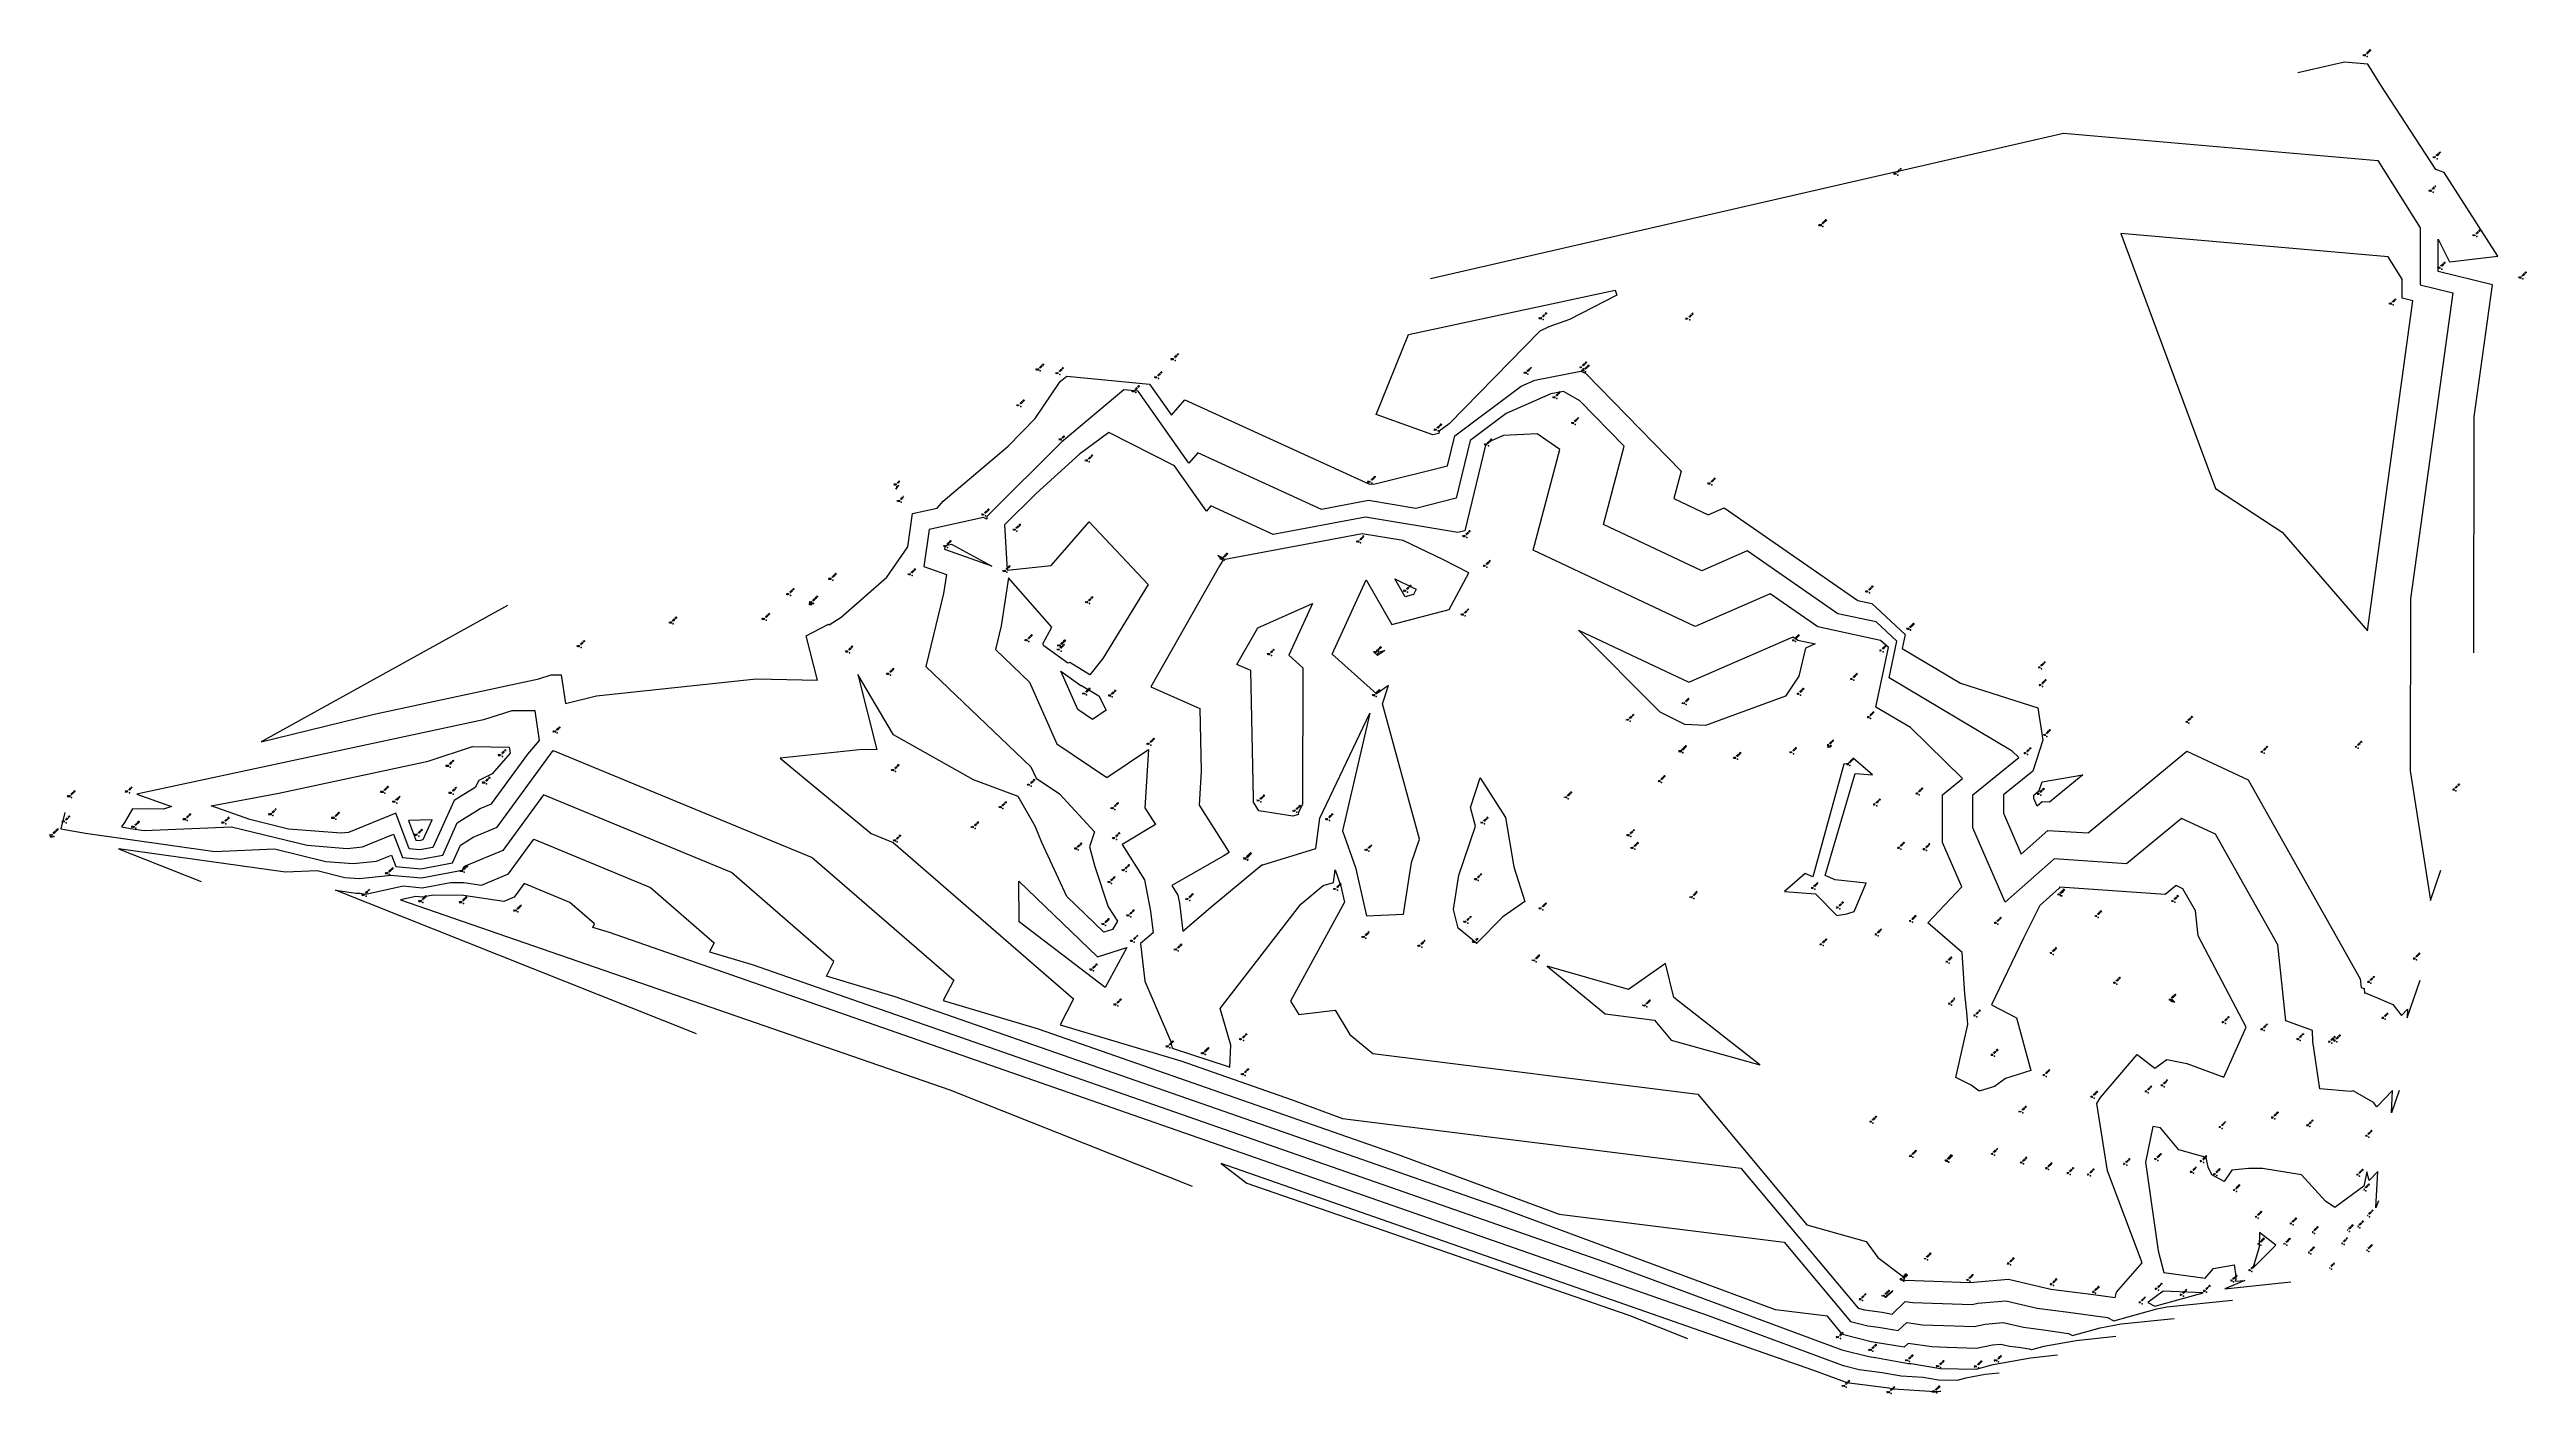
# Model space of a CAD drawing. Header units: millimetres. Extents: x 1625 to 2117, y 999 to 1266.
import ezdxf
from ezdxf.enums import TextEntityAlignment as Align

# ---------------------------------------------------------------- set-up
doc = ezdxf.new("R2010")
doc.units = ezdxf.units.MM
for name, color, linetype in [('CONTOUR', 4, 'Continuous'), ('INDEX_CONTOUR', 8, 'Continuous'), ('Points', 7, 'Continuous'), ('Points-ELV', 6, 'Continuous'), ('Points-NUM', 4, 'Continuous'), ('Points-TXT', 3, 'Continuous')]:
    doc.layers.add(name, color=color, linetype=linetype)
doc.styles.add('ROMANS', font='romans.shx')

# ---------------------------------------------------------------- blocks, each defined once
blk = doc.blocks.new('POINTS')
at = {"layer": 'Points'}
blk.add_line((0, 0), (0, 0), dxfattribs=at)
blk.add_point((0, 0), dxfattribs=at)
at = {"layer": 'Points-ELV', "style": 'ROMANS'}
blk.add_attdef('ELEV', text='', height=1, rotation=45, dxfattribs=at).set_placement((0, 0), align=Align.BOTTOM_LEFT)
at = {"layer": 'Points-NUM', "style": 'ROMANS'}
blk.add_attdef('PTNUM', text='', height=1, dxfattribs=at).set_placement((0, 0), align=Align.BOTTOM_RIGHT)
at = {"layer": 'Points-TXT', "style": 'ROMANS'}
blk.add_attdef('DESC', text='', height=1, dxfattribs=at).set_placement((0, 0), align=Align.BOTTOM_RIGHT)

msp = doc.modelspace()

# ---------------------------------------------------------------- linework, layer by layer
at = {"layer": 'CONTOUR'}
for points, elevation in [([(2106.54, 1146.36), (2106.63, 1193.18), (2110.25, 1219.41), (2099.47, 1222.04), (2099.48, 1228.46), (2101.72, 1224), (2111.33, 1225.12), (2100.62, 1241.7), (2098.97, 1242.33), (2088.09, 1259.05), (2085.49, 1263.18), (2080.87, 1263.58), (2071.55, 1261.45)], 768), ([(1899.31, 1220.69), (2025.05, 1249.5), (2087.49, 1244.07), (2095.9, 1230.69), (2095.88, 1219.39), (2102.35, 1217.81), (2093.97, 1157.07), (2093.91, 1122.95), (2097.9, 1097.24), (2099.99, 1103.25)], 767), ([(2036.45, 1229.58), (2055.25, 1178.96), (2068.46, 1170.31), (2085.42, 1150.75), (2094.45, 1216.22), (2092.29, 1216.74), (2092.3, 1220.51), (2089.5, 1224.97), (2036.45, 1229.58)], 766), ([(1922.84, 1211.08), (1921.04, 1210.22), (1903.05, 1191.82), (1901.06, 1190.34), (1900.95, 1189.9), (1899.79, 1189.61), (1888.52, 1193.7), (1894.93, 1209.55), (1935.96, 1218.32), (1936.3, 1217.37), (1926.94, 1212.5), (1922.84, 1211.08)], 767), ([(1716, 1155.78), (1667.06, 1128.74), (1689.54, 1134.22), (1722.25, 1141.24), (1724.68, 1142.02), (1726.68, 1142), (1727.5, 1136.33), (1733.68, 1137.81), (1765.38, 1141.19), (1777.54, 1140.95), (1775.31, 1149.73), (1779.76, 1152.05), (1779.87, 1151.91), (1782.27, 1153.46), (1791.31, 1161.4), (1795.49, 1167.39), (1796.46, 1174.03), (1801.33, 1175.1), (1802.56, 1176.45), (1815.41, 1187.42), (1820.83, 1192.87), (1825.77, 1200.22), (1827.06, 1201.31), (1843.53, 1199.72), (1847.89, 1193.55), (1850.5, 1196.61), (1887.2, 1179.82), (1887.64, 1179.9), (1888.09, 1179.83), (1902.68, 1183.47), (1904.12, 1189.43), (1917.35, 1199.28), (1920.07, 1200.48), (1929.16, 1202.25), (1929.92, 1201.95), (1930.07, 1201.86), (1949.08, 1182.43), (1947.64, 1176.97), (1954.48, 1173.75), (1957.64, 1175.12), (1984.18, 1156.76), (1986.98, 1156.17), (1993.56, 1150.03), (1993.01, 1147.2), (2004.55, 1140.35), (2019.93, 1135.46), (2020.94, 1129.06), (2018.95, 1122.9), (2013.09, 1118.16), (2013.09, 1114.54), (2016.61, 1106.43), (2021.91, 1111.1), (2029.92, 1110.62), (2049.51, 1126.83), (2061.7, 1121.16), (2083.97, 1081.7), (2084.15, 1079.97), (2084.76, 1079.75), (2084.8, 1078.84), (2084.96, 1078.89), (2087.2, 1078), (2090.45, 1076.57), (2092.17, 1074.39), (2093.36, 1075.64), (2093.27, 1073.96), (2095.85, 1081.38)], 766), ([(1842.6, 1081.23), (1847.69, 1069.38), (1848.03, 1067.91), (1859.1, 1064.29), (1859.45, 1064.14), (1859.65, 1068.51), (1857.51, 1075.8), (1873.56, 1096.48), (1878.03, 1100.18), (1880.04, 1100.79), (1880.37, 1103.32), (1881.52, 1100.08), (1882.25, 1096.86), (1871.49, 1077.21), (1873.14, 1074.58), (1880.37, 1075.47), (1883.29, 1070.62), (1887.88, 1066.84), (1952.4, 1058.79), (1974.08, 1032.86), (1985.82, 1029.57), (1988.14, 1026.4), (1993.23, 1022.54), (1993.32, 1021.92), (1993.56, 1021.86), (1999.28, 1021.66), (2006.34, 1021.42), (2006.45, 1021.42), (2014.14, 1022.05), (2022.53, 1020.11), (2031.02, 1019.01), (2035.3, 1018.41), (2035.58, 1019.49), (2040.68, 1025.31), (2033.8, 1043.58), (2031.64, 1056.94), (2032.39, 1058.14), (2039.67, 1066.68), (2043.15, 1063.96), (2045.54, 1065.67), (2049.5, 1064.87), (2056.88, 1062.13), (2061.3, 1072.05), (2051.76, 1090.23), (2051.23, 1095.18), (2048.76, 1099.56), (2047.41, 1100.19), (2045.23, 1098.39), (2024.34, 1099.85), (2024.18, 1099.66), (2020.32, 1096.26), (2017.06, 1089.76), (2010.72, 1076.51), (2015.7, 1073.92), (2018.55, 1063.5), (2013.54, 1061.86), (2011.3, 1060.29), (2008.27, 1059.4), (2006.67, 1060.59), (2003.67, 1062.12), (2006.01, 1072.63), (2005.83, 1075.04), (2005.44, 1078.69), (2004.92, 1086.88), (1998.11, 1092.82), (2004.84, 1099.91), (2001.02, 1108.7), (2001.03, 1118.2), (2005, 1121.41), (1994.62, 1131.55), (1987.76, 1135.62), (1990.25, 1147.4), (1988.68, 1148.85), (1976.25, 1151.51), (1966.77, 1158.06), (1951.89, 1151.61), (1919.71, 1166.73), (1925, 1186.76), (1920.52, 1189.85), (1913.79, 1189.5), (1911.35, 1188.42), (1910.26, 1187.61), (1906.14, 1170.61), (1904.75, 1170.27), (1886.39, 1173.29), (1868.08, 1169.86), (1855.69, 1175.53), (1854.81, 1174.5), (1848.44, 1183.51), (1835.44, 1190.1), (1829.61, 1185.81), (1820.97, 1177.97), (1814.69, 1171.76), (1815.27, 1162.78), (1824, 1163.73), (1831.54, 1172.37), (1843.25, 1159.91), (1834.24, 1145.22), (1831.68, 1142.02), (1827.71, 1144.43), (1827.32, 1144.33), (1822.54, 1147.73), (1822.3, 1148.17), (1824.08, 1151.46), (1815.49, 1161.29), (1814.05, 1151.7), (1812.91, 1147.01), (1819.67, 1140.56), (1825.11, 1128.32), (1835.05, 1121.65), (1843.28, 1127.19), (1842.56, 1115.61), (1844.69, 1112.27), (1839.21, 1108.98), (1838.11, 1108.35), (1842.53, 1101.3), (1843.72, 1095.09), (1844.22, 1090.79), (1841.75, 1088.7), (1842.6, 1081.23)], 764), ([(1793.14, 1178.85), (1793.61, 1179.51), (1793.7, 1179.61), (1793.22, 1179.33), (1793.46, 1179.38), (1793.14, 1178.85)], 767), ([(1803, 1167.69), (1804.16, 1167.94), (1812.22, 1163.59), (1802.89, 1166.9), (1803, 1167.69)], 764), ([(1850.1, 1091.12), (1856.1, 1096.21), (1865.81, 1104.27), (1866.02, 1104.32), (1876.53, 1107.54), (1877.33, 1113.58), (1887.3, 1134.4), (1881.85, 1111.07), (1884.45, 1103.74), (1886.63, 1094.15), (1893.97, 1094.51), (1895.54, 1104.76), (1897.12, 1109.38), (1889.77, 1136.28), (1890.97, 1139.91), (1888.57, 1138.25), (1879.78, 1146.08), (1886.57, 1160.85), (1891.62, 1152), (1903.05, 1154.99), (1906.94, 1162.25), (1901.76, 1164.9), (1893.89, 1168.64), (1885.76, 1169.98), (1858.52, 1164.88), (1858.28, 1164.99), (1858.14, 1165.15), (1857.11, 1165.67), (1858.04, 1164.69), (1857.39, 1163.63), (1843.79, 1139.62), (1853.51, 1135.3), (1853.77, 1122.9), (1853.35, 1116.16), (1859.35, 1106.73), (1858.25, 1106.08), (1847.96, 1100.18), (1849.13, 1098.31), (1849.44, 1096.67), (1850.1, 1091.12)], 763), ([(1894.27, 1157.5), (1892.25, 1161.04), (1895.74, 1159.37), (1896.5, 1158.99), (1895.93, 1157.93), (1894.27, 1157.5)], 762), ([(1875.86, 1156.15), (1871.16, 1145.93), (1873.98, 1143.42), (1873.88, 1116.36), (1873.08, 1114.68), (1873.03, 1114.28), (1871.95, 1113.95), (1865.24, 1114.99), (1864.14, 1116.71), (1864.19, 1117.54), (1863.65, 1142.85), (1860.88, 1144.08), (1864.99, 1151.35), (1875.86, 1156.15)], 762), ([(1888.4, 1146.23), (1888.72, 1146.93), (1888.96, 1146.51), (1890.25, 1146.85), (1888.82, 1145.85), (1888.4, 1146.23)], 764), ([(1928.68, 1150.84), (1950.6, 1140.54), (1971.34, 1149.53), (1972.28, 1148.88), (1975.74, 1148.14), (1973.82, 1147.27), (1972.45, 1141.73), (1969.82, 1137.74), (1953.96, 1131.97), (1949.82, 1132.15), (1944.92, 1134.57), (1928.68, 1150.84)], 763), ([(1829.9, 1139.88), (1830.02, 1139.91), (1833.46, 1137.82), (1834.88, 1134.98), (1832.19, 1133.17), (1829.25, 1135.14), (1825.87, 1142.75), (1829.9, 1139.88)], 763), ([(1628.05, 1114.66), (1627.29, 1111.47), (1632.18, 1110.59), (1657.89, 1106.95), (1669.7, 1107.47), (1679.94, 1104.97), (1685.37, 1104.54), (1690, 1105.02), (1692.97, 1106.22), (1693.83, 1103.98), (1698.8, 1103.52), (1705.05, 1104.7), (1706.64, 1108.22), (1709.15, 1109.79), (1713.92, 1111.79), (1725.1, 1126.96), (1776.54, 1105.75), (1804.62, 1081.42), (1802.55, 1077.37), (1821.37, 1071.75), (1892.51, 1046.95), (1924.84, 1034.98), (1969.56, 1029.4), (1982.7, 1013.68), (1986.16, 1012.8), (1988.32, 1012.51), (1992.21, 1011.85), (1993.91, 1013.48), (1997, 1013.03), (2003.42, 1012.82), (2007.32, 1012.69), (2009.47, 1013.14), (2013.08, 1013.44), (2017.06, 1012.52), (2021.08, 1012), (2026.04, 1011.3), (2026.85, 1010.91), (2032.35, 1012.44), (2036.52, 1013.19), (2047.02, 1014.28)], 766), ([(1696.48, 1107.47), (1693.79, 1114.53), (1684.45, 1110.73), (1682.99, 1110.58), (1672.49, 1111.4), (1664.85, 1113.27), (1657.15, 1116.01), (1670.59, 1118.55), (1700.23, 1124.9), (1709.05, 1127.76), (1716.33, 1127.67), (1716.51, 1126.46), (1712.98, 1122.35), (1710.31, 1121.05), (1709.57, 1119.67), (1705.4, 1117.07), (1701.2, 1107.77), (1698.57, 1107.28), (1696.48, 1107.47)], 764), ([(1978.77, 1127.73), (1978.93, 1127.9), (1978.83, 1128.04), (1978.67, 1127.87), (1978.07, 1127.64), (1978.77, 1127.73)], 764), ([(1982, 1094.58), (1983.47, 1095.04), (1985.83, 1100.69), (1979.67, 1101.34), (1977.67, 1102.21), (1983.67, 1122.45), (1987.07, 1122.15), (1983.25, 1125.45), (1982.24, 1124.39), (1981.4, 1124.28), (1975.24, 1101.89), (1973.75, 1102.58), (1969.62, 1098.99), (1975.76, 1098.51), (1979.99, 1094.24), (1982, 1094.58)], 763), ([(2020.78, 1116.83), (2019.78, 1115.95), (2019.12, 1117.46), (2019.12, 1118.14), (2020.22, 1119.03), (2020.79, 1120.79), (2028.87, 1122.19), (2022.27, 1116.73), (2020.78, 1116.83)], 767), ([(2035.44, 1010.66), (2027.52, 1009.84), (2021.12, 1008.69), (2018.67, 1008.01), (2018.31, 1008.18), (2016.11, 1008.49), (2014.32, 1008.72), (2012.56, 1009.13), (2010.95, 1009), (2007.75, 1008.33), (2001.96, 1008.52), (1998.88, 1008.62), (1994.21, 1009.3), (1993.42, 1008.54), (1987.61, 1009.53), (1986.81, 1009.64), (1981.17, 1011.08), (1978.14, 1014.7), (1967.82, 1015.99), (1913.2, 1036.23), (1792.99, 1078.13), (1779.34, 1082.2), (1780.84, 1085.14), (1760.48, 1102.79), (1723.17, 1118.16), (1715.06, 1107.17), (1707.71, 1104.08), (1707.26, 1103.8), (1706.97, 1103.16), (1698.91, 1101.64), (1692.76, 1102.21), (1692.32, 1102.11), (1686.56, 1101.52), (1683.67, 1101.75), (1678.21, 1103.08), (1671.92, 1102.81), (1638.72, 1107.5), (1655.13, 1100.98)], 767), ([(1907.26, 1115.7), (1909.2, 1121.58), (1914.21, 1113.66), (1915.86, 1103.89), (1918.04, 1097.01), (1913.68, 1093.97), (1908.56, 1088.83), (1908.45, 1088.76), (1904.79, 1091.74), (1903.9, 1095.42), (1904.94, 1102.23), (1908.28, 1111.99), (1907.26, 1115.7)], 764), ([(1701.06, 1113.24), (1696.34, 1113.08), (1697.81, 1109.22), (1698.46, 1109.16), (1699.28, 1109.31), (1701.06, 1113.24)], 763), ([(1753.55, 1070.75), (1681.87, 1099.24), (1685.95, 1098.66), (1686.72, 1098.7), (1687.39, 1098.53), (1687.75, 1098.5), (1688.45, 1098.58), (1695.28, 1100.11), (1699.02, 1099.76), (1704.66, 1100.82), (1707.34, 1100.8), (1710.84, 1100.29), (1716.2, 1102.54), (1721.24, 1109.37), (1744.41, 1099.82), (1757.07, 1088.85), (1756.13, 1087.03), (1764.61, 1084.5), (1933.88, 1025.5), (1980.98, 1008.05), (1986.39, 1006.7), (1987.73, 1006.52), (1994.26, 1005.34), (1994.8, 1005.31), (2000.58, 1004.37), (2007.68, 1004.22), (2011.05, 1005.14), (2018.51, 1006.48), (2023.86, 1007.04)], 768), ([(2012.28, 1003.42), (2009.5, 1003.13), (2005.63, 1002.43), (2003.88, 1001.95), (2000.2, 1002.03), (1997.19, 1002.52), (1992.78, 1002.8), (1989.04, 1003.48), (1984.44, 1004.07), (1981.36, 1004.84), (1954.56, 1014.77), (1736.23, 1090.87), (1732.92, 1091.86), (1733.29, 1092.57), (1728.35, 1096.85), (1719.31, 1100.58), (1717.34, 1097.91), (1715.25, 1097.03), (1707.27, 1098.22), (1701.16, 1098.26), (1699.13, 1097.88), (1697.79, 1098), (1694.75, 1097.32), (1803.88, 1059.63), (1851.96, 1040.52)], 769), ([(1839.01, 1087.91), (1834.71, 1079.93), (1817.63, 1092.96), (1817.58, 1101.06), (1833.16, 1086.07), (1839.01, 1087.91)], 764), ([(1922.5, 1084.18), (1933.98, 1074.72), (1943.82, 1073.49), (1947.13, 1069.53), (1964.74, 1064.6), (1947.67, 1078), (1946.01, 1084.73), (1938.64, 1079.53), (1922.5, 1084.18)], 763), ([(2046.62, 1077.17), (2047.16, 1077.06), (2046.64, 1077.54), (2046.3, 1077.38), (2046.6, 1077.15), (2046.62, 1077.17)], 763), ([(2087.57, 1037.64), (2087.09, 1036.25), (2087.47, 1043.44), (2085.74, 1041.64), (2085.3, 1043.4), (2084.69, 1040.55), (2078.92, 1036.28), (2077.06, 1037.56), (2072.33, 1042.8), (2064.55, 1044.03), (2061.77, 1044.01), (2058.44, 1043.68), (2056.96, 1041.45), (2054.5, 1042.76), (2053.75, 1044.32), (2053.37, 1046.2), (2047.91, 1047.71), (2044.32, 1052.09), (2042.81, 1052.36), (2041.33, 1045.27), (2043.86, 1027.67), (2044.95, 1023.4), (2053.15, 1022.28), (2054.85, 1024.2), (2058.92, 1024.88), (2059.25, 1022.65), (2059.24, 1022.09), (2059.12, 1021.69), (2061.03, 1021.81), (2057.09, 1020.17), (2070.17, 1021.52)], 764), ([(2062.65, 1024.22), (2067.23, 1028.84), (2063.98, 1031.33), (2063.89, 1028.4), (2062.65, 1024.22)], 763), ([(1991.12, 1019.83), (1990.78, 1019.41), (1989.78, 1018.46), (1989.54, 1018.49), (1991.12, 1019.83)], 764), ([(2043.2, 1016.71), (2052.77, 1019.38), (2044.83, 1019.67), (2041.77, 1017.41), (2043.2, 1016.71)], 764)]:
    msp.add_lwpolyline(points, dxfattribs=dict(at, elevation=elevation))
at = {"layer": 'INDEX_CONTOUR'}
for points, elevation in [([(2091.71, 1059.51), (2090.18, 1055.11), (2090.41, 1059.54), (2087.27, 1056.25), (2086.6, 1057.1), (2082.57, 1059.45), (2082.08, 1059.32), (2075.93, 1059.86), (2074.58, 1069.24), (2074.49, 1071.45), (2069.22, 1073.33), (2067.6, 1088.44), (2055.23, 1110.36), (2048.46, 1113.51), (2037.57, 1104.5), (2023.15, 1105.51), (2023.04, 1105.38), (2013.44, 1096.91), (2007.05, 1111.62), (2007.06, 1118.18), (2016.19, 1125.57), (2014.84, 1126.89), (1990.39, 1141.41), (1991.93, 1148.71), (1987.83, 1152.51), (1980.22, 1154.14), (1962.21, 1166.59), (1953.19, 1162.68), (1933.67, 1171.85), (1937.79, 1187.42), (1929, 1196.41), (1925.85, 1198.18), (1925.65, 1198.26), (1923.24, 1197.79), (1914.35, 1193.85), (1907.19, 1188.52), (1904.41, 1177.04), (1896.42, 1175.05), (1887.02, 1176.59), (1877.64, 1174.84), (1853.09, 1186.07), (1851.35, 1184.02), (1841.25, 1198.32), (1838.4, 1198.59), (1826.41, 1188.51), (1826.31, 1188.44), (1811.17, 1173.46), (1811.2, 1172.9), (1810.57, 1173.24), (1799.73, 1170.86), (1798.66, 1163.54), (1803.19, 1161.93), (1802.62, 1158.15), (1799.1, 1143.67), (1819.96, 1123.78), (1820.98, 1121.49), (1825.64, 1118.36), (1832.59, 1110.84), (1831.56, 1107.87), (1832.68, 1103.95), (1835.32, 1095.94), (1837.16, 1093.1), (1836.19, 1091.48), (1834.44, 1090.93), (1827.08, 1098.01), (1822.14, 1108.76), (1820.82, 1111.96), (1817.44, 1117.88), (1808.53, 1121.16), (1792.67, 1130.07), (1785.58, 1142.04), (1789.38, 1127.12), (1786.5, 1127.18), (1770.16, 1125.44), (1788.21, 1110.53), (1792.6, 1108.72), (1828.4, 1077.7), (1825.76, 1072.54), (1849.75, 1065.38), (1871.83, 1057.68), (1881.86, 1053.97), (1960.98, 1044.1), (1984.23, 1016.29), (1985.51, 1015.96), (1989.03, 1015.49), (1991, 1015.15), (1993.61, 1017.66), (1995.11, 1017.45), (2004.88, 1017.12), (2006.89, 1017.06), (2007.99, 1017.29), (2013.61, 1017.74), (2019.8, 1016.32), (2026.05, 1015.5), (2033.77, 1014.43), (2035.03, 1013.81), (2043.58, 1016.2), (2045.53, 1016.55), (2058.59, 1017.9)], 765), ([(1687.23, 1107.87), (1693.38, 1110.38), (1695.16, 1105.73), (1698.69, 1105.4), (1703.13, 1106.24), (1706.02, 1112.64), (1710.59, 1115.5), (1712.79, 1116.42), (1720.05, 1126.29), (1722.36, 1128.97), (1721.51, 1134.83), (1716.86, 1134.89), (1711.24, 1133.07), (1643.6, 1118.56), (1642.38, 1118.33), (1649.24, 1115.9), (1647.67, 1115.36), (1641.49, 1115.4), (1639.9, 1112.68), (1639.32, 1111.81), (1641.11, 1111.49), (1643.87, 1111.1), (1661.18, 1111.86), (1676.22, 1108.19), (1684.18, 1107.56), (1687.23, 1107.87)], 765), ([(2000.7, 999.8), (2000.5, 999.77), (2000.21, 999.72), (2000.08, 999.69), (1999.81, 999.69), (1999.58, 999.73), (1991.3, 1000.26), (1990.35, 1000.43), (1982.49, 1001.45), (1981.74, 1001.64), (1975.25, 1004.04), (1857.73, 1045.01), (1862.85, 1041.12), (1938.72, 1014.92), (1950.37, 1010.28)], 770)]:
    msp.add_lwpolyline(points, dxfattribs=dict(at, elevation=elevation))

# ---------------------------------------------------------------- block references
at = {"layer": 'Points', "linetype": 'Continuous'}
ref = msp.add_blockref('POINTS', (2085.33, 1264.71, 768.08), dxfattribs=at)
ref.add_attrib('PTNUM', '196', dxfattribs={"layer": 'Points-NUM', "height": 0.25, "style": 'ROMANS'}).set_placement((2085.08, 1264.77, 768.08), align=Align.BOTTOM_RIGHT)
ref.add_attrib('ELEV', '768.08', dxfattribs={"layer": 'Points-ELV', "height": 0.25, "rotation": 45, "style": 'ROMANS'}).set_placement((2085.33, 1265.08, 768.08), align=Align.BOTTOM_LEFT)
ref = msp.add_blockref('POINTS', (2099.22, 1244.44, 768.14), dxfattribs=at)
ref.add_attrib('PTNUM', '197', dxfattribs={"layer": 'Points-NUM', "height": 0.25, "style": 'ROMANS'}).set_placement((2098.97, 1244.51, 768.14), align=Align.BOTTOM_RIGHT)
ref.add_attrib('ELEV', '768.14', dxfattribs={"layer": 'Points-ELV', "height": 0.25, "rotation": 45, "style": 'ROMANS'}).set_placement((2099.22, 1244.82, 768.14), align=Align.BOTTOM_LEFT)
ref = msp.add_blockref('POINTS', (1992.12, 1241.19, 766.41), dxfattribs=at)
ref.add_attrib('PTNUM', '199', dxfattribs={"layer": 'Points-NUM', "height": 0.25, "style": 'ROMANS'}).set_placement((1991.87, 1241.26, 766.41), align=Align.BOTTOM_RIGHT)
ref.add_attrib('ELEV', '766.41', dxfattribs={"layer": 'Points-ELV', "height": 0.25, "rotation": 45, "style": 'ROMANS'}).set_placement((1992.12, 1241.57, 766.41), align=Align.BOTTOM_LEFT)
ref = msp.add_blockref('POINTS', (2098.43, 1237.82, 767.7), dxfattribs=at)
ref.add_attrib('PTNUM', '195', dxfattribs={"layer": 'Points-NUM', "height": 0.25, "style": 'ROMANS'}).set_placement((2098.18, 1237.88, 767.7), align=Align.BOTTOM_RIGHT)
ref.add_attrib('ELEV', '767.7', dxfattribs={"layer": 'Points-ELV', "height": 0.25, "rotation": 45, "style": 'ROMANS'}).set_placement((2098.43, 1238.19, 767.7), align=Align.BOTTOM_LEFT)
ref = msp.add_blockref('POINTS', (1977.25, 1230.97, 766.58), dxfattribs=at)
ref.add_attrib('PTNUM', '200', dxfattribs={"layer": 'Points-NUM', "height": 0.25, "style": 'ROMANS'}).set_placement((1977, 1231.04, 766.58), align=Align.BOTTOM_RIGHT)
ref.add_attrib('ELEV', '766.58', dxfattribs={"layer": 'Points-ELV', "height": 0.25, "rotation": 45, "style": 'ROMANS'}).set_placement((1977.25, 1231.35, 766.58), align=Align.BOTTOM_LEFT)
ref = msp.add_blockref('POINTS', (2107.11, 1228.97, 767.35), dxfattribs=at)
ref.add_attrib('PTNUM', '194', dxfattribs={"layer": 'Points-NUM', "height": 0.25, "style": 'ROMANS'}).set_placement((2106.86, 1229.03, 767.35), align=Align.BOTTOM_RIGHT)
ref.add_attrib('ELEV', '767.35', dxfattribs={"layer": 'Points-ELV', "height": 0.25, "rotation": 45, "style": 'ROMANS'}).set_placement((2107.11, 1229.34, 767.35), align=Align.BOTTOM_LEFT)
ref = msp.add_blockref('POINTS', (2100.15, 1222.54, 768.19), dxfattribs=at)
ref.add_attrib('PTNUM', '193', dxfattribs={"layer": 'Points-NUM', "height": 0.25, "style": 'ROMANS'}).set_placement((2099.9, 1222.6, 768.19), align=Align.BOTTOM_RIGHT)
ref.add_attrib('ELEV', '768.19', dxfattribs={"layer": 'Points-ELV', "height": 0.25, "rotation": 45, "style": 'ROMANS'}).set_placement((2100.15, 1222.92, 768.19), align=Align.BOTTOM_LEFT)
ref = msp.add_blockref('POINTS', (2116.26, 1220.62, 768.76), dxfattribs=at)
ref.add_attrib('PTNUM', '192', dxfattribs={"layer": 'Points-NUM', "height": 0.25, "style": 'ROMANS'}).set_placement((2116.01, 1220.68, 768.76), align=Align.BOTTOM_RIGHT)
ref.add_attrib('ELEV', '768.76', dxfattribs={"layer": 'Points-ELV', "height": 0.25, "rotation": 45, "style": 'ROMANS'}).set_placement((2116.26, 1220.99, 768.76), align=Align.BOTTOM_LEFT)
ref = msp.add_blockref('POINTS', (2090.5, 1215.42, 765.5), dxfattribs=at)
ref.add_attrib('PTNUM', '198', dxfattribs={"layer": 'Points-NUM', "height": 0.25, "style": 'ROMANS'}).set_placement((2090.25, 1215.48, 765.5), align=Align.BOTTOM_RIGHT)
ref.add_attrib('ELEV', '765.5', dxfattribs={"layer": 'Points-ELV', "height": 0.25, "rotation": 45, "style": 'ROMANS'}).set_placement((2090.5, 1215.79, 765.5), align=Align.BOTTOM_LEFT)
ref = msp.add_blockref('POINTS', (1921.68, 1212.51, 767.15), dxfattribs=at)
ref.add_attrib('PTNUM', '202', dxfattribs={"layer": 'Points-NUM', "height": 0.25, "style": 'ROMANS'}).set_placement((1921.43, 1212.57, 767.15), align=Align.BOTTOM_RIGHT)
ref.add_attrib('ELEV', '767.15', dxfattribs={"layer": 'Points-ELV', "height": 0.25, "rotation": 45, "style": 'ROMANS'}).set_placement((1921.68, 1212.88, 767.15), align=Align.BOTTOM_LEFT)
ref = msp.add_blockref('POINTS', (1950.8, 1212.44, 766.32), dxfattribs=at)
ref.add_attrib('PTNUM', '201', dxfattribs={"layer": 'Points-NUM', "height": 0.25, "style": 'ROMANS'}).set_placement((1950.55, 1212.5, 766.32), align=Align.BOTTOM_RIGHT)
ref.add_attrib('ELEV', '766.32', dxfattribs={"layer": 'Points-ELV', "height": 0.25, "rotation": 45, "style": 'ROMANS'}).set_placement((1950.8, 1212.81, 766.32), align=Align.BOTTOM_LEFT)
ref = msp.add_blockref('POINTS', (1848.58, 1204.41, 766.74), dxfattribs=at)
ref.add_attrib('PTNUM', '205', dxfattribs={"layer": 'Points-NUM', "height": 0.25, "style": 'ROMANS'}).set_placement((1848.33, 1204.47, 766.74), align=Align.BOTTOM_RIGHT)
ref.add_attrib('ELEV', '766.74', dxfattribs={"layer": 'Points-ELV', "height": 0.25, "rotation": 45, "style": 'ROMANS'}).set_placement((1848.58, 1204.78, 766.74), align=Align.BOTTOM_LEFT)
ref = msp.add_blockref('POINTS', (1821.8, 1202.35, 766.55), dxfattribs=at)
ref.add_attrib('PTNUM', '206', dxfattribs={"layer": 'Points-NUM', "height": 0.25, "style": 'ROMANS'}).set_placement((1821.55, 1202.41, 766.55), align=Align.BOTTOM_RIGHT)
ref.add_attrib('ELEV', '766.55', dxfattribs={"layer": 'Points-ELV', "height": 0.25, "rotation": 45, "style": 'ROMANS'}).set_placement((1821.8, 1202.72, 766.55), align=Align.BOTTOM_LEFT)
ref = msp.add_blockref('POINTS', (1825.7, 1201.63, 766.12), dxfattribs=at)
ref.add_attrib('PTNUM', '164', dxfattribs={"layer": 'Points-NUM', "height": 0.25, "style": 'ROMANS'}).set_placement((1825.45, 1201.69, 766.12), align=Align.BOTTOM_RIGHT)
ref.add_attrib('ELEV', '766.12', dxfattribs={"layer": 'Points-ELV', "height": 0.25, "rotation": 45, "style": 'ROMANS'}).set_placement((1825.7, 1202.01, 766.12), align=Align.BOTTOM_LEFT)
ref = msp.add_blockref('POINTS', (1845.27, 1200.79, 766.76), dxfattribs=at)
ref.add_attrib('PTNUM', '166', dxfattribs={"layer": 'Points-NUM', "height": 0.25, "style": 'ROMANS'}).set_placement((1845.02, 1200.85, 766.76), align=Align.BOTTOM_RIGHT)
ref.add_attrib('ELEV', '766.76', dxfattribs={"layer": 'Points-ELV', "height": 0.25, "rotation": 45, "style": 'ROMANS'}).set_placement((1845.27, 1201.16, 766.76), align=Align.BOTTOM_LEFT)
ref = msp.add_blockref('POINTS', (1918.67, 1201.66, 766.44), dxfattribs=at)
ref.add_attrib('PTNUM', '118', dxfattribs={"layer": 'Points-NUM', "height": 0.25, "style": 'ROMANS'}).set_placement((1918.42, 1201.73, 766.44), align=Align.BOTTOM_RIGHT)
ref.add_attrib('ELEV', '766.44', dxfattribs={"layer": 'Points-ELV', "height": 0.25, "rotation": 45, "style": 'ROMANS'}).set_placement((1918.67, 1202.04, 766.44), align=Align.BOTTOM_LEFT)
ref = msp.add_blockref('POINTS', (1929.62, 1202.77, 766.13), dxfattribs=at)
ref.add_attrib('PTNUM', '51', dxfattribs={"layer": 'Points-NUM', "height": 0.25, "style": 'ROMANS'}).set_placement((1929.37, 1202.83, 766.13), align=Align.BOTTOM_RIGHT)
ref.add_attrib('ELEV', '766.13', dxfattribs={"layer": 'Points-ELV', "height": 0.25, "rotation": 45, "style": 'ROMANS'}).set_placement((1929.62, 1203.14, 766.13), align=Align.BOTTOM_LEFT)
ref = msp.add_blockref('POINTS', (1930.13, 1202.14, 766.05), dxfattribs=at)
ref.add_attrib('PTNUM', '114', dxfattribs={"layer": 'Points-NUM', "height": 0.25, "style": 'ROMANS'}).set_placement((1929.88, 1202.2, 766.05), align=Align.BOTTOM_RIGHT)
ref.add_attrib('ELEV', '766.05', dxfattribs={"layer": 'Points-ELV', "height": 0.25, "rotation": 45, "style": 'ROMANS'}).set_placement((1930.13, 1202.51, 766.05), align=Align.BOTTOM_LEFT)
ref = msp.add_blockref('POINTS', (1817.93, 1195.23, 766.53), dxfattribs=at)
ref.add_attrib('PTNUM', '161', dxfattribs={"layer": 'Points-NUM', "height": 0.25, "style": 'ROMANS'}).set_placement((1817.68, 1195.29, 766.53), align=Align.BOTTOM_RIGHT)
ref.add_attrib('ELEV', '766.53', dxfattribs={"layer": 'Points-ELV', "height": 0.25, "rotation": 45, "style": 'ROMANS'}).set_placement((1817.93, 1195.6, 766.53), align=Align.BOTTOM_LEFT)
ref = msp.add_blockref('POINTS', (1840.78, 1198.02, 764.79), dxfattribs=at)
ref.add_attrib('PTNUM', '168', dxfattribs={"layer": 'Points-NUM', "height": 0.25, "style": 'ROMANS'}).set_placement((1840.53, 1198.09, 764.79), align=Align.BOTTOM_RIGHT)
ref.add_attrib('ELEV', '764.79', dxfattribs={"layer": 'Points-ELV', "height": 0.25, "rotation": 45, "style": 'ROMANS'}).set_placement((1840.78, 1198.4, 764.79), align=Align.BOTTOM_LEFT)
ref = msp.add_blockref('POINTS', (1924.39, 1196.82, 764.64), dxfattribs=at)
ref.add_attrib('PTNUM', '120', dxfattribs={"layer": 'Points-NUM', "height": 0.25, "style": 'ROMANS'}).set_placement((1924.14, 1196.88, 764.64), align=Align.BOTTOM_RIGHT)
ref.add_attrib('ELEV', '764.64', dxfattribs={"layer": 'Points-ELV', "height": 0.25, "rotation": 45, "style": 'ROMANS'}).set_placement((1924.39, 1197.2, 764.64), align=Align.BOTTOM_LEFT)
ref = msp.add_blockref('POINTS', (1900.81, 1190.41, 767.08), dxfattribs=at)
ref.add_attrib('PTNUM', '203', dxfattribs={"layer": 'Points-NUM', "height": 0.25, "style": 'ROMANS'}).set_placement((1900.56, 1190.47, 767.08), align=Align.BOTTOM_RIGHT)
ref.add_attrib('ELEV', '767.08', dxfattribs={"layer": 'Points-ELV', "height": 0.25, "rotation": 45, "style": 'ROMANS'}).set_placement((1900.81, 1190.79, 767.08), align=Align.BOTTOM_LEFT)
ref = msp.add_blockref('POINTS', (1928.08, 1191.72, 764.14), dxfattribs=at)
ref.add_attrib('PTNUM', '122', dxfattribs={"layer": 'Points-NUM', "height": 0.25, "style": 'ROMANS'}).set_placement((1927.83, 1191.78, 764.14), align=Align.BOTTOM_RIGHT)
ref.add_attrib('ELEV', '764.14', dxfattribs={"layer": 'Points-ELV', "height": 0.25, "rotation": 45, "style": 'ROMANS'}).set_placement((1928.08, 1192.1, 764.14), align=Align.BOTTOM_LEFT)
ref = msp.add_blockref('POINTS', (1826.31, 1188.44, 765), dxfattribs=at)
ref.add_attrib('PTNUM', '170', dxfattribs={"layer": 'Points-NUM', "height": 0.25, "style": 'ROMANS'}).set_placement((1826.06, 1188.5, 765), align=Align.BOTTOM_RIGHT)
ref.add_attrib('ELEV', '765', dxfattribs={"layer": 'Points-ELV', "height": 0.25, "rotation": 45, "style": 'ROMANS'}).set_placement((1826.31, 1188.82, 765), align=Align.BOTTOM_LEFT)
ref = msp.add_blockref('POINTS', (1831.52, 1184.29, 763.42), dxfattribs=at)
ref.add_attrib('PTNUM', '172', dxfattribs={"layer": 'Points-NUM', "height": 0.25, "style": 'ROMANS'}).set_placement((1831.27, 1184.35, 763.42), align=Align.BOTTOM_RIGHT)
ref.add_attrib('ELEV', '763.42', dxfattribs={"layer": 'Points-ELV', "height": 0.25, "rotation": 45, "style": 'ROMANS'}).set_placement((1831.52, 1184.66, 763.42), align=Align.BOTTOM_LEFT)
ref = msp.add_blockref('POINTS', (1910.81, 1187.44, 763.82), dxfattribs=at)
ref.add_attrib('PTNUM', '124', dxfattribs={"layer": 'Points-NUM', "height": 0.25, "style": 'ROMANS'}).set_placement((1910.56, 1187.51, 763.82), align=Align.BOTTOM_RIGHT)
ref.add_attrib('ELEV', '763.82', dxfattribs={"layer": 'Points-ELV', "height": 0.25, "rotation": 45, "style": 'ROMANS'}).set_placement((1910.81, 1187.82, 763.82), align=Align.BOTTOM_LEFT)
ref = msp.add_blockref('POINTS', (1887.67, 1180.07, 766.05), dxfattribs=at)
ref.add_attrib('PTNUM', '204', dxfattribs={"layer": 'Points-NUM', "height": 0.25, "style": 'ROMANS'}).set_placement((1887.42, 1180.13, 766.05), align=Align.BOTTOM_RIGHT)
ref.add_attrib('ELEV', '766.05', dxfattribs={"layer": 'Points-ELV', "height": 0.25, "rotation": 45, "style": 'ROMANS'}).set_placement((1887.67, 1180.44, 766.05), align=Align.BOTTOM_LEFT)
ref = msp.add_blockref('POINTS', (1955.18, 1179.73, 766.54), dxfattribs=at)
ref.add_attrib('PTNUM', '109', dxfattribs={"layer": 'Points-NUM', "height": 0.25, "style": 'ROMANS'}).set_placement((1954.93, 1179.79, 766.54), align=Align.BOTTOM_RIGHT)
ref.add_attrib('ELEV', '766.54', dxfattribs={"layer": 'Points-ELV', "height": 0.25, "rotation": 45, "style": 'ROMANS'}).set_placement((1955.18, 1180.1, 766.54), align=Align.BOTTOM_LEFT)
ref = msp.add_blockref('POINTS', (1793.61, 1179.53, 767), dxfattribs=at)
ref.add_attrib('PTNUM', '207', dxfattribs={"layer": 'Points-NUM', "height": 0.25, "style": 'ROMANS'}).set_placement((1793.36, 1179.59, 767), align=Align.BOTTOM_RIGHT)
ref.add_attrib('ELEV', '767', dxfattribs={"layer": 'Points-ELV', "height": 0.25, "rotation": 45, "style": 'ROMANS'}).set_placement((1793.61, 1179.9, 767), align=Align.BOTTOM_LEFT)
ref = msp.add_blockref('POINTS', (1794.17, 1176.25, 766.7), dxfattribs=at)
ref.add_attrib('PTNUM', '160', dxfattribs={"layer": 'Points-NUM', "height": 0.25, "style": 'ROMANS'}).set_placement((1793.92, 1176.31, 766.7), align=Align.BOTTOM_RIGHT)
ref.add_attrib('ELEV', '766.7', dxfattribs={"layer": 'Points-ELV', "height": 0.25, "rotation": 45, "style": 'ROMANS'}).set_placement((1794.17, 1176.62, 766.7), align=Align.BOTTOM_LEFT)
ref = msp.add_blockref('POINTS', (1810.95, 1173.56, 765.06), dxfattribs=at)
ref.add_attrib('PTNUM', '154', dxfattribs={"layer": 'Points-NUM', "height": 0.25, "style": 'ROMANS'}).set_placement((1810.7, 1173.62, 765.06), align=Align.BOTTOM_RIGHT)
ref.add_attrib('ELEV', '765.06', dxfattribs={"layer": 'Points-ELV', "height": 0.25, "rotation": 45, "style": 'ROMANS'}).set_placement((1810.95, 1173.93, 765.06), align=Align.BOTTOM_LEFT)
ref = msp.add_blockref('POINTS', (1817.19, 1170.55, 763.29), dxfattribs=at)
ref.add_attrib('PTNUM', '152', dxfattribs={"layer": 'Points-NUM', "height": 0.25, "style": 'ROMANS'}).set_placement((1816.94, 1170.62, 763.29), align=Align.BOTTOM_RIGHT)
ref.add_attrib('ELEV', '763.29', dxfattribs={"layer": 'Points-ELV', "height": 0.25, "rotation": 45, "style": 'ROMANS'}).set_placement((1817.19, 1170.93, 763.29), align=Align.BOTTOM_LEFT)
ref = msp.add_blockref('POINTS', (1803.4, 1167.31, 763.88), dxfattribs=at)
ref.add_attrib('PTNUM', '156', dxfattribs={"layer": 'Points-NUM', "height": 0.25, "style": 'ROMANS'}).set_placement((1803.15, 1167.37, 763.88), align=Align.BOTTOM_RIGHT)
ref.add_attrib('ELEV', '763.88', dxfattribs={"layer": 'Points-ELV', "height": 0.25, "rotation": 45, "style": 'ROMANS'}).set_placement((1803.4, 1167.68, 763.88), align=Align.BOTTOM_LEFT)
ref = msp.add_blockref('POINTS', (1858.33, 1164.78, 762.98), dxfattribs=at)
ref.add_attrib('PTNUM', '140', dxfattribs={"layer": 'Points-NUM', "height": 0.25, "style": 'ROMANS'}).set_placement((1858.08, 1164.84, 762.98), align=Align.BOTTOM_RIGHT)
ref.add_attrib('ELEV', '762.98', dxfattribs={"layer": 'Points-ELV', "height": 0.25, "rotation": 45, "style": 'ROMANS'}).set_placement((1858.33, 1165.16, 762.98), align=Align.BOTTOM_LEFT)
ref = msp.add_blockref('POINTS', (1885.42, 1168.23, 762.47), dxfattribs=at)
ref.add_attrib('PTNUM', '132', dxfattribs={"layer": 'Points-NUM', "height": 0.25, "style": 'ROMANS'}).set_placement((1885.17, 1168.29, 762.47), align=Align.BOTTOM_RIGHT)
ref.add_attrib('ELEV', '762.47', dxfattribs={"layer": 'Points-ELV', "height": 0.25, "rotation": 45, "style": 'ROMANS'}).set_placement((1885.42, 1168.6, 762.47), align=Align.BOTTOM_LEFT)
ref = msp.add_blockref('POINTS', (1906.5, 1169.27, 763.79), dxfattribs=at)
ref.add_attrib('PTNUM', '126', dxfattribs={"layer": 'Points-NUM', "height": 0.25, "style": 'ROMANS'}).set_placement((1906.25, 1169.33, 763.79), align=Align.BOTTOM_RIGHT)
ref.add_attrib('ELEV', '763.79', dxfattribs={"layer": 'Points-ELV', "height": 0.25, "rotation": 45, "style": 'ROMANS'}).set_placement((1906.5, 1169.64, 763.79), align=Align.BOTTOM_LEFT)
ref = msp.add_blockref('POINTS', (1780.59, 1160.79, 766.96), dxfattribs=at)
ref.add_attrib('PTNUM', '208', dxfattribs={"layer": 'Points-NUM', "height": 0.25, "style": 'ROMANS'}).set_placement((1780.34, 1160.85, 766.96), align=Align.BOTTOM_RIGHT)
ref.add_attrib('ELEV', '766.96', dxfattribs={"layer": 'Points-ELV', "height": 0.25, "rotation": 45, "style": 'ROMANS'}).set_placement((1780.59, 1161.16, 766.96), align=Align.BOTTOM_LEFT)
ref = msp.add_blockref('POINTS', (1796.34, 1161.69, 765.55), dxfattribs=at)
ref.add_attrib('PTNUM', '158', dxfattribs={"layer": 'Points-NUM', "height": 0.25, "style": 'ROMANS'}).set_placement((1796.09, 1161.75, 765.55), align=Align.BOTTOM_RIGHT)
ref.add_attrib('ELEV', '765.55', dxfattribs={"layer": 'Points-ELV', "height": 0.25, "rotation": 45, "style": 'ROMANS'}).set_placement((1796.34, 1162.07, 765.55), align=Align.BOTTOM_LEFT)
ref = msp.add_blockref('POINTS', (1815.16, 1162.35, 764.04), dxfattribs=at)
ref.add_attrib('PTNUM', '150', dxfattribs={"layer": 'Points-NUM', "height": 0.25, "style": 'ROMANS'}).set_placement((1814.91, 1162.41, 764.04), align=Align.BOTTOM_RIGHT)
ref.add_attrib('ELEV', '764.04', dxfattribs={"layer": 'Points-ELV', "height": 0.25, "rotation": 45, "style": 'ROMANS'}).set_placement((1815.16, 1162.72, 764.04), align=Align.BOTTOM_LEFT)
ref = msp.add_blockref('POINTS', (1910.5, 1163.36, 763.34), dxfattribs=at)
ref.add_attrib('PTNUM', '54', dxfattribs={"layer": 'Points-NUM', "height": 0.25, "style": 'ROMANS'}).set_placement((1910.25, 1163.42, 763.34), align=Align.BOTTOM_RIGHT)
ref.add_attrib('ELEV', '763.34', dxfattribs={"layer": 'Points-ELV', "height": 0.25, "rotation": 45, "style": 'ROMANS'}).set_placement((1910.5, 1163.73, 763.34), align=Align.BOTTOM_LEFT)
ref = msp.add_blockref('POINTS', (1772.2, 1157.76, 766.79), dxfattribs=at)
ref.add_attrib('PTNUM', '184', dxfattribs={"layer": 'Points-NUM', "height": 0.25, "style": 'ROMANS'}).set_placement((1771.95, 1157.82, 766.79), align=Align.BOTTOM_RIGHT)
ref.add_attrib('ELEV', '766.79', dxfattribs={"layer": 'Points-ELV', "height": 0.25, "rotation": 45, "style": 'ROMANS'}).set_placement((1772.2, 1158.14, 766.79), align=Align.BOTTOM_LEFT)
ref = msp.add_blockref('POINTS', (1776.78, 1156.15, 766.71), dxfattribs=at)
ref.add_attrib('PTNUM', '0', dxfattribs={"layer": 'Points-NUM', "height": 0.25, "style": 'ROMANS'}).set_placement((1776.53, 1156.21, 766.71), align=Align.BOTTOM_RIGHT)
ref.add_attrib('DESC', 'BS2', dxfattribs={"layer": 'Points-TXT', "height": 0.25, "style": 'ROMANS'}).set_placement((1776.53, 1155.84, 766.71), align=Align.BOTTOM_RIGHT)
ref.add_attrib('ELEV', '766.713', dxfattribs={"layer": 'Points-ELV', "height": 0.25, "rotation": 45, "style": 'ROMANS'}).set_placement((1776.78, 1156.53, 766.71), align=Align.BOTTOM_LEFT)
ref = msp.add_blockref('POINTS', (1776.78, 1156.14, 766.67), dxfattribs=at)
ref.add_attrib('PTNUM', '212', dxfattribs={"layer": 'Points-NUM', "height": 0.25, "style": 'ROMANS'}).set_placement((1776.53, 1156.21, 766.67), align=Align.BOTTOM_RIGHT)
ref.add_attrib('ELEV', '766.67', dxfattribs={"layer": 'Points-ELV', "height": 0.25, "rotation": 45, "style": 'ROMANS'}).set_placement((1776.78, 1156.52, 766.67), align=Align.BOTTOM_LEFT)
ref = msp.add_blockref('POINTS', (1831.56, 1156.14, 764.79), dxfattribs=at)
ref.add_attrib('PTNUM', '143', dxfattribs={"layer": 'Points-NUM', "height": 0.25, "style": 'ROMANS'}).set_placement((1831.31, 1156.21, 764.79), align=Align.BOTTOM_RIGHT)
ref.add_attrib('ELEV', '764.79', dxfattribs={"layer": 'Points-ELV', "height": 0.25, "rotation": 45, "style": 'ROMANS'}).set_placement((1831.56, 1156.52, 764.79), align=Align.BOTTOM_LEFT)
ref = msp.add_blockref('POINTS', (1894.72, 1158.43, 761.83), dxfattribs=at)
ref.add_attrib('PTNUM', '130', dxfattribs={"layer": 'Points-NUM', "height": 0.25, "style": 'ROMANS'}).set_placement((1894.47, 1158.5, 761.83), align=Align.BOTTOM_RIGHT)
ref.add_attrib('ELEV', '761.83', dxfattribs={"layer": 'Points-ELV', "height": 0.25, "rotation": 45, "style": 'ROMANS'}).set_placement((1894.72, 1158.81, 761.83), align=Align.BOTTOM_LEFT)
ref = msp.add_blockref('POINTS', (1986.49, 1158.29, 766.58), dxfattribs=at)
ref.add_attrib('PTNUM', '104', dxfattribs={"layer": 'Points-NUM', "height": 0.25, "style": 'ROMANS'}).set_placement((1986.24, 1158.35, 766.58), align=Align.BOTTOM_RIGHT)
ref.add_attrib('ELEV', '766.58', dxfattribs={"layer": 'Points-ELV', "height": 0.25, "rotation": 45, "style": 'ROMANS'}).set_placement((1986.49, 1158.66, 766.58), align=Align.BOTTOM_LEFT)
ref = msp.add_blockref('POINTS', (1748.91, 1152.11, 766.78), dxfattribs=at)
ref.add_attrib('PTNUM', '186', dxfattribs={"layer": 'Points-NUM', "height": 0.25, "style": 'ROMANS'}).set_placement((1748.66, 1152.18, 766.78), align=Align.BOTTOM_RIGHT)
ref.add_attrib('ELEV', '766.78', dxfattribs={"layer": 'Points-ELV', "height": 0.25, "rotation": 45, "style": 'ROMANS'}).set_placement((1748.91, 1152.49, 766.78), align=Align.BOTTOM_LEFT)
ref = msp.add_blockref('POINTS', (1767.36, 1152.84, 766.86), dxfattribs=at)
ref.add_attrib('PTNUM', '209', dxfattribs={"layer": 'Points-NUM', "height": 0.25, "style": 'ROMANS'}).set_placement((1767.11, 1152.9, 766.86), align=Align.BOTTOM_RIGHT)
ref.add_attrib('ELEV', '766.86', dxfattribs={"layer": 'Points-ELV', "height": 0.25, "rotation": 45, "style": 'ROMANS'}).set_placement((1767.36, 1153.21, 766.86), align=Align.BOTTOM_LEFT)
ref = msp.add_blockref('POINTS', (1906.18, 1153.7, 763.44), dxfattribs=at)
ref.add_attrib('PTNUM', '128', dxfattribs={"layer": 'Points-NUM', "height": 0.25, "style": 'ROMANS'}).set_placement((1905.93, 1153.76, 763.44), align=Align.BOTTOM_RIGHT)
ref.add_attrib('ELEV', '763.44', dxfattribs={"layer": 'Points-ELV', "height": 0.25, "rotation": 45, "style": 'ROMANS'}).set_placement((1906.18, 1154.08, 763.44), align=Align.BOTTOM_LEFT)
ref = msp.add_blockref('POINTS', (1994.67, 1150.85, 766.63), dxfattribs=at)
ref.add_attrib('PTNUM', '100', dxfattribs={"layer": 'Points-NUM', "height": 0.25, "style": 'ROMANS'}).set_placement((1994.42, 1150.91, 766.63), align=Align.BOTTOM_RIGHT)
ref.add_attrib('ELEV', '766.63', dxfattribs={"layer": 'Points-ELV', "height": 0.25, "rotation": 45, "style": 'ROMANS'}).set_placement((1994.67, 1151.22, 766.63), align=Align.BOTTOM_LEFT)
ref = msp.add_blockref('POINTS', (1994.68, 1150.91, 766.67), dxfattribs=at)
ref.add_attrib('PTNUM', '103', dxfattribs={"layer": 'Points-NUM', "height": 0.25, "style": 'ROMANS'}).set_placement((1994.43, 1150.97, 766.67), align=Align.BOTTOM_RIGHT)
ref.add_attrib('ELEV', '766.67', dxfattribs={"layer": 'Points-ELV', "height": 0.25, "rotation": 45, "style": 'ROMANS'}).set_placement((1994.68, 1151.28, 766.67), align=Align.BOTTOM_LEFT)
ref = msp.add_blockref('POINTS', (1730.62, 1147.44, 766.76), dxfattribs=at)
ref.add_attrib('PTNUM', '189', dxfattribs={"layer": 'Points-NUM', "height": 0.25, "style": 'ROMANS'}).set_placement((1730.37, 1147.51, 766.76), align=Align.BOTTOM_RIGHT)
ref.add_attrib('ELEV', '766.76', dxfattribs={"layer": 'Points-ELV', "height": 0.25, "rotation": 45, "style": 'ROMANS'}).set_placement((1730.62, 1147.82, 766.76), align=Align.BOTTOM_LEFT)
ref = msp.add_blockref('POINTS', (1783.9, 1146.37, 765.07), dxfattribs=at)
ref.add_attrib('PTNUM', '182', dxfattribs={"layer": 'Points-NUM', "height": 0.25, "style": 'ROMANS'}).set_placement((1783.65, 1146.43, 765.07), align=Align.BOTTOM_RIGHT)
ref.add_attrib('ELEV', '765.07', dxfattribs={"layer": 'Points-ELV', "height": 0.25, "rotation": 45, "style": 'ROMANS'}).set_placement((1783.9, 1146.75, 765.07), align=Align.BOTTOM_LEFT)
ref = msp.add_blockref('POINTS', (1819.53, 1148.61, 763.52), dxfattribs=at)
ref.add_attrib('PTNUM', '175', dxfattribs={"layer": 'Points-NUM', "height": 0.25, "style": 'ROMANS'}).set_placement((1819.28, 1148.67, 763.52), align=Align.BOTTOM_RIGHT)
ref.add_attrib('ELEV', '763.52', dxfattribs={"layer": 'Points-ELV', "height": 0.25, "rotation": 45, "style": 'ROMANS'}).set_placement((1819.53, 1148.99, 763.52), align=Align.BOTTOM_LEFT)
ref = msp.add_blockref('POINTS', (1825.93, 1146.73, 764.54), dxfattribs=at)
ref.add_attrib('PTNUM', '177', dxfattribs={"layer": 'Points-NUM', "height": 0.25, "style": 'ROMANS'}).set_placement((1825.68, 1146.8, 764.54), align=Align.BOTTOM_RIGHT)
ref.add_attrib('ELEV', '764.54', dxfattribs={"layer": 'Points-ELV', "height": 0.25, "rotation": 45, "style": 'ROMANS'}).set_placement((1825.93, 1147.11, 764.54), align=Align.BOTTOM_LEFT)
ref = msp.add_blockref('POINTS', (1826.04, 1147.57, 764.65), dxfattribs=at)
ref.add_attrib('PTNUM', '148', dxfattribs={"layer": 'Points-NUM', "height": 0.25, "style": 'ROMANS'}).set_placement((1825.79, 1147.63, 764.65), align=Align.BOTTOM_RIGHT)
ref.add_attrib('ELEV', '764.65', dxfattribs={"layer": 'Points-ELV', "height": 0.25, "rotation": 45, "style": 'ROMANS'}).set_placement((1826.04, 1147.94, 764.65), align=Align.BOTTOM_LEFT)
ref = msp.add_blockref('POINTS', (1826.12, 1147.54, 764.69), dxfattribs=at)
ref.add_attrib('PTNUM', '146', dxfattribs={"layer": 'Points-NUM', "height": 0.25, "style": 'ROMANS'}).set_placement((1825.87, 1147.61, 764.69), align=Align.BOTTOM_RIGHT)
ref.add_attrib('ELEV', '764.69', dxfattribs={"layer": 'Points-ELV', "height": 0.25, "rotation": 45, "style": 'ROMANS'}).set_placement((1826.12, 1147.92, 764.69), align=Align.BOTTOM_LEFT)
ref = msp.add_blockref('POINTS', (1867.71, 1145.87, 761.6), dxfattribs=at)
ref.add_attrib('PTNUM', '138', dxfattribs={"layer": 'Points-NUM', "height": 0.25, "style": 'ROMANS'}).set_placement((1867.46, 1145.93, 761.6), align=Align.BOTTOM_RIGHT)
ref.add_attrib('ELEV', '761.6', dxfattribs={"layer": 'Points-ELV', "height": 0.25, "rotation": 45, "style": 'ROMANS'}).set_placement((1867.71, 1146.24, 761.6), align=Align.BOTTOM_LEFT)
ref = msp.add_blockref('POINTS', (1888.83, 1146.23, 764.05), dxfattribs=at)
ref.add_attrib('PTNUM', '134', dxfattribs={"layer": 'Points-NUM', "height": 0.25, "style": 'ROMANS'}).set_placement((1888.58, 1146.3, 764.05), align=Align.BOTTOM_RIGHT)
ref.add_attrib('ELEV', '764.05', dxfattribs={"layer": 'Points-ELV', "height": 0.25, "rotation": 45, "style": 'ROMANS'}).set_placement((1888.83, 1146.61, 764.05), align=Align.BOTTOM_LEFT)
ref = msp.add_blockref('POINTS', (1971.84, 1148.59, 762.89), dxfattribs=at)
ref.add_attrib('PTNUM', '95', dxfattribs={"layer": 'Points-NUM', "height": 0.25, "style": 'ROMANS'}).set_placement((1971.59, 1148.65, 762.89), align=Align.BOTTOM_RIGHT)
ref.add_attrib('ELEV', '762.89', dxfattribs={"layer": 'Points-ELV', "height": 0.25, "rotation": 45, "style": 'ROMANS'}).set_placement((1971.84, 1148.96, 762.89), align=Align.BOTTOM_LEFT)
ref = msp.add_blockref('POINTS', (1989.2, 1146.59, 763.38), dxfattribs=at)
ref.add_attrib('PTNUM', '91', dxfattribs={"layer": 'Points-NUM', "height": 0.25, "style": 'ROMANS'}).set_placement((1988.95, 1146.65, 763.38), align=Align.BOTTOM_RIGHT)
ref.add_attrib('ELEV', '763.38', dxfattribs={"layer": 'Points-ELV', "height": 0.25, "rotation": 45, "style": 'ROMANS'}).set_placement((1989.2, 1146.96, 763.38), align=Align.BOTTOM_LEFT)
ref = msp.add_blockref('POINTS', (1792.06, 1141.96, 765.51), dxfattribs=at)
ref.add_attrib('PTNUM', '180', dxfattribs={"layer": 'Points-NUM', "height": 0.25, "style": 'ROMANS'}).set_placement((1791.81, 1142.02, 765.51), align=Align.BOTTOM_RIGHT)
ref.add_attrib('ELEV', '765.51', dxfattribs={"layer": 'Points-ELV', "height": 0.25, "rotation": 45, "style": 'ROMANS'}).set_placement((1792.06, 1142.34, 765.51), align=Align.BOTTOM_LEFT)
ref = msp.add_blockref('POINTS', (1983.38, 1140.92, 763.53), dxfattribs=at)
ref.add_attrib('PTNUM', '96', dxfattribs={"layer": 'Points-NUM', "height": 0.25, "style": 'ROMANS'}).set_placement((1983.13, 1140.98, 763.53), align=Align.BOTTOM_RIGHT)
ref.add_attrib('ELEV', '763.53', dxfattribs={"layer": 'Points-ELV', "height": 0.25, "rotation": 45, "style": 'ROMANS'}).set_placement((1983.38, 1141.29, 763.53), align=Align.BOTTOM_LEFT)
ref = msp.add_blockref('POINTS', (2020.7, 1143.23, 766.49), dxfattribs=at)
ref.add_attrib('PTNUM', '93', dxfattribs={"layer": 'Points-NUM', "height": 0.25, "style": 'ROMANS'}).set_placement((2020.45, 1143.3, 766.49), align=Align.BOTTOM_RIGHT)
ref.add_attrib('ELEV', '766.49', dxfattribs={"layer": 'Points-ELV', "height": 0.25, "rotation": 45, "style": 'ROMANS'}).set_placement((2020.7, 1143.61, 766.49), align=Align.BOTTOM_LEFT)
ref = msp.add_blockref('POINTS', (1830.99, 1138.01, 762.58), dxfattribs=at)
ref.add_attrib('PTNUM', '179', dxfattribs={"layer": 'Points-NUM', "height": 0.25, "style": 'ROMANS'}).set_placement((1830.74, 1138.07, 762.58), align=Align.BOTTOM_RIGHT)
ref.add_attrib('ELEV', '762.58', dxfattribs={"layer": 'Points-ELV', "height": 0.25, "rotation": 45, "style": 'ROMANS'}).set_placement((1830.99, 1138.38, 762.58), align=Align.BOTTOM_LEFT)
ref = msp.add_blockref('POINTS', (1836.11, 1137.62, 763.45), dxfattribs=at)
ref.add_attrib('PTNUM', '183', dxfattribs={"layer": 'Points-NUM', "height": 0.25, "style": 'ROMANS'}).set_placement((1835.86, 1137.68, 763.45), align=Align.BOTTOM_RIGHT)
ref.add_attrib('ELEV', '763.45', dxfattribs={"layer": 'Points-ELV', "height": 0.25, "rotation": 45, "style": 'ROMANS'}).set_placement((1836.11, 1137.99, 763.45), align=Align.BOTTOM_LEFT)
ref = msp.add_blockref('POINTS', (1888.55, 1137.72, 762.93), dxfattribs=at)
ref.add_attrib('PTNUM', '136', dxfattribs={"layer": 'Points-NUM', "height": 0.25, "style": 'ROMANS'}).set_placement((1888.3, 1137.78, 762.93), align=Align.BOTTOM_RIGHT)
ref.add_attrib('ELEV', '762.93', dxfattribs={"layer": 'Points-ELV', "height": 0.25, "rotation": 45, "style": 'ROMANS'}).set_placement((1888.55, 1138.09, 762.93), align=Align.BOTTOM_LEFT)
ref = msp.add_blockref('POINTS', (1950.08, 1136.11, 762.6), dxfattribs=at)
ref.add_attrib('PTNUM', '113', dxfattribs={"layer": 'Points-NUM', "height": 0.25, "style": 'ROMANS'}).set_placement((1949.83, 1136.18, 762.6), align=Align.BOTTOM_RIGHT)
ref.add_attrib('ELEV', '762.6', dxfattribs={"layer": 'Points-ELV', "height": 0.25, "rotation": 45, "style": 'ROMANS'}).set_placement((1950.08, 1136.49, 762.6), align=Align.BOTTOM_LEFT)
ref = msp.add_blockref('POINTS', (1972.78, 1137.99, 763.06), dxfattribs=at)
ref.add_attrib('PTNUM', '99', dxfattribs={"layer": 'Points-NUM', "height": 0.25, "style": 'ROMANS'}).set_placement((1972.53, 1138.05, 763.06), align=Align.BOTTOM_RIGHT)
ref.add_attrib('ELEV', '763.06', dxfattribs={"layer": 'Points-ELV', "height": 0.25, "rotation": 45, "style": 'ROMANS'}).set_placement((1972.78, 1138.36, 763.06), align=Align.BOTTOM_LEFT)
ref = msp.add_blockref('POINTS', (2020.88, 1139.71, 766.39), dxfattribs=at)
ref.add_attrib('PTNUM', '97', dxfattribs={"layer": 'Points-NUM', "height": 0.25, "style": 'ROMANS'}).set_placement((2020.63, 1139.77, 766.39), align=Align.BOTTOM_RIGHT)
ref.add_attrib('ELEV', '766.39', dxfattribs={"layer": 'Points-ELV', "height": 0.25, "rotation": 45, "style": 'ROMANS'}).set_placement((2020.88, 1140.08, 766.39), align=Align.BOTTOM_LEFT)
ref = msp.add_blockref('POINTS', (1725.87, 1130.47, 765.6), dxfattribs=at)
ref.add_attrib('PTNUM', '213', dxfattribs={"layer": 'Points-NUM', "height": 0.25, "style": 'ROMANS'}).set_placement((1725.62, 1130.54, 765.6), align=Align.BOTTOM_RIGHT)
ref.add_attrib('ELEV', '765.6', dxfattribs={"layer": 'Points-ELV', "height": 0.25, "rotation": 45, "style": 'ROMANS'}).set_placement((1725.87, 1130.85, 765.6), align=Align.BOTTOM_LEFT)
ref = msp.add_blockref('POINTS', (1725.87, 1130.47, 765.6), dxfattribs=at)
ref.add_attrib('PTNUM', '0', dxfattribs={"layer": 'Points-NUM', "height": 0.25, "style": 'ROMANS'}).set_placement((1725.62, 1130.54, 765.6), align=Align.BOTTOM_RIGHT)
ref.add_attrib('ELEV', '765.6', dxfattribs={"layer": 'Points-ELV', "height": 0.25, "rotation": 45, "style": 'ROMANS'}).set_placement((1725.87, 1130.85, 765.6), align=Align.BOTTOM_LEFT)
ref = msp.add_blockref('POINTS', (1938.98, 1132.79, 763.46), dxfattribs=at)
ref.add_attrib('PTNUM', '117', dxfattribs={"layer": 'Points-NUM', "height": 0.25, "style": 'ROMANS'}).set_placement((1938.73, 1132.85, 763.46), align=Align.BOTTOM_RIGHT)
ref.add_attrib('ELEV', '763.46', dxfattribs={"layer": 'Points-ELV', "height": 0.25, "rotation": 45, "style": 'ROMANS'}).set_placement((1938.98, 1133.17, 763.46), align=Align.BOTTOM_LEFT)
ref = msp.add_blockref('POINTS', (1986.73, 1133.36, 763.61), dxfattribs=at)
ref.add_attrib('PTNUM', '88', dxfattribs={"layer": 'Points-NUM', "height": 0.25, "style": 'ROMANS'}).set_placement((1986.48, 1133.42, 763.61), align=Align.BOTTOM_RIGHT)
ref.add_attrib('ELEV', '763.61', dxfattribs={"layer": 'Points-ELV', "height": 0.25, "rotation": 45, "style": 'ROMANS'}).set_placement((1986.73, 1133.73, 763.61), align=Align.BOTTOM_LEFT)
ref = msp.add_blockref('POINTS', (2049.96, 1132.42, 766.42), dxfattribs=at)
ref.add_attrib('PTNUM', '46', dxfattribs={"layer": 'Points-NUM', "height": 0.25, "style": 'ROMANS'}).set_placement((2049.71, 1132.48, 766.42), align=Align.BOTTOM_RIGHT)
ref.add_attrib('ELEV', '766.42', dxfattribs={"layer": 'Points-ELV', "height": 0.25, "rotation": 45, "style": 'ROMANS'}).set_placement((2049.96, 1132.79, 766.42), align=Align.BOTTOM_LEFT)
ref = msp.add_blockref('POINTS', (1714.99, 1125.81, 763.74), dxfattribs=at)
ref.add_attrib('PTNUM', '221', dxfattribs={"layer": 'Points-NUM', "height": 0.25, "style": 'ROMANS'}).set_placement((1714.74, 1125.87, 763.74), align=Align.BOTTOM_RIGHT)
ref.add_attrib('ELEV', '763.74', dxfattribs={"layer": 'Points-ELV', "height": 0.25, "rotation": 45, "style": 'ROMANS'}).set_placement((1714.99, 1126.18, 763.74), align=Align.BOTTOM_LEFT)
ref = msp.add_blockref('POINTS', (1843.76, 1128.05, 763.96), dxfattribs=at)
ref.add_attrib('PTNUM', '181', dxfattribs={"layer": 'Points-NUM', "height": 0.25, "style": 'ROMANS'}).set_placement((1843.51, 1128.11, 763.96), align=Align.BOTTOM_RIGHT)
ref.add_attrib('ELEV', '763.96', dxfattribs={"layer": 'Points-ELV', "height": 0.25, "rotation": 45, "style": 'ROMANS'}).set_placement((1843.76, 1128.42, 763.96), align=Align.BOTTOM_LEFT)
ref = msp.add_blockref('POINTS', (1949.4, 1126.51, 763.7), dxfattribs=at)
ref.add_attrib('PTNUM', '110', dxfattribs={"layer": 'Points-NUM', "height": 0.25, "style": 'ROMANS'}).set_placement((1949.15, 1126.57, 763.7), align=Align.BOTTOM_RIGHT)
ref.add_attrib('ELEV', '763.7', dxfattribs={"layer": 'Points-ELV', "height": 0.25, "rotation": 45, "style": 'ROMANS'}).set_placement((1949.4, 1126.88, 763.7), align=Align.BOTTOM_LEFT)
ref = msp.add_blockref('POINTS', (1949.45, 1126.61, 763.56), dxfattribs=at)
ref.add_attrib('PTNUM', '108', dxfattribs={"layer": 'Points-NUM', "height": 0.25, "style": 'ROMANS'}).set_placement((1949.2, 1126.67, 763.56), align=Align.BOTTOM_RIGHT)
ref.add_attrib('ELEV', '763.56', dxfattribs={"layer": 'Points-ELV', "height": 0.25, "rotation": 45, "style": 'ROMANS'}).set_placement((1949.45, 1126.98, 763.56), align=Align.BOTTOM_LEFT)
ref = msp.add_blockref('POINTS', (1960.26, 1125.25, 763.65), dxfattribs=at)
ref.add_attrib('PTNUM', '105', dxfattribs={"layer": 'Points-NUM', "height": 0.25, "style": 'ROMANS'}).set_placement((1960.01, 1125.31, 763.65), align=Align.BOTTOM_RIGHT)
ref.add_attrib('ELEV', '763.65', dxfattribs={"layer": 'Points-ELV', "height": 0.25, "rotation": 45, "style": 'ROMANS'}).set_placement((1960.26, 1125.62, 763.65), align=Align.BOTTOM_LEFT)
ref = msp.add_blockref('POINTS', (1971.44, 1126.35, 763.9), dxfattribs=at)
ref.add_attrib('PTNUM', '101', dxfattribs={"layer": 'Points-NUM', "height": 0.25, "style": 'ROMANS'}).set_placement((1971.19, 1126.42, 763.9), align=Align.BOTTOM_RIGHT)
ref.add_attrib('ELEV', '763.9', dxfattribs={"layer": 'Points-ELV', "height": 0.25, "rotation": 45, "style": 'ROMANS'}).set_placement((1971.44, 1126.73, 763.9), align=Align.BOTTOM_LEFT)
ref = msp.add_blockref('POINTS', (1978.73, 1127.76, 764.01), dxfattribs=at)
ref.add_attrib('PTNUM', '78', dxfattribs={"layer": 'Points-NUM', "height": 0.25, "style": 'ROMANS'}).set_placement((1978.48, 1127.83, 764.01), align=Align.BOTTOM_RIGHT)
ref.add_attrib('ELEV', '764.01', dxfattribs={"layer": 'Points-ELV', "height": 0.25, "rotation": 45, "style": 'ROMANS'}).set_placement((1978.73, 1128.14, 764.01), align=Align.BOTTOM_LEFT)
ref = msp.add_blockref('POINTS', (2017.87, 1126.19, 765.15), dxfattribs=at)
ref.add_attrib('PTNUM', '94', dxfattribs={"layer": 'Points-NUM', "height": 0.25, "style": 'ROMANS'}).set_placement((2017.62, 1126.26, 765.15), align=Align.BOTTOM_RIGHT)
ref.add_attrib('ELEV', '765.15', dxfattribs={"layer": 'Points-ELV', "height": 0.25, "rotation": 45, "style": 'ROMANS'}).set_placement((2017.87, 1126.57, 765.15), align=Align.BOTTOM_LEFT)
ref = msp.add_blockref('POINTS', (2021.74, 1129.8, 766.22), dxfattribs=at)
ref.add_attrib('PTNUM', '90', dxfattribs={"layer": 'Points-NUM', "height": 0.25, "style": 'ROMANS'}).set_placement((2021.49, 1129.86, 766.22), align=Align.BOTTOM_RIGHT)
ref.add_attrib('ELEV', '766.22', dxfattribs={"layer": 'Points-ELV', "height": 0.25, "rotation": 45, "style": 'ROMANS'}).set_placement((2021.74, 1130.17, 766.22), align=Align.BOTTOM_LEFT)
ref = msp.add_blockref('POINTS', (2064.87, 1126.45, 766.49), dxfattribs=at)
ref.add_attrib('PTNUM', '40', dxfattribs={"layer": 'Points-NUM', "height": 0.25, "style": 'ROMANS'}).set_placement((2064.62, 1126.52, 766.49), align=Align.BOTTOM_RIGHT)
ref.add_attrib('ELEV', '766.49', dxfattribs={"layer": 'Points-ELV', "height": 0.25, "rotation": 45, "style": 'ROMANS'}).set_placement((2064.87, 1126.83, 766.49), align=Align.BOTTOM_LEFT)
ref = msp.add_blockref('POINTS', (2083.59, 1127.46, 766.18), dxfattribs=at)
ref.add_attrib('PTNUM', '41', dxfattribs={"layer": 'Points-NUM', "height": 0.25, "style": 'ROMANS'}).set_placement((2083.34, 1127.53, 766.18), align=Align.BOTTOM_RIGHT)
ref.add_attrib('ELEV', '766.18', dxfattribs={"layer": 'Points-ELV', "height": 0.25, "rotation": 45, "style": 'ROMANS'}).set_placement((2083.59, 1127.84, 766.18), align=Align.BOTTOM_LEFT)
ref = msp.add_blockref('POINTS', (1704.6, 1123.7, 763.43), dxfattribs=at)
ref.add_attrib('PTNUM', '222', dxfattribs={"layer": 'Points-NUM', "height": 0.25, "style": 'ROMANS'}).set_placement((1704.35, 1123.76, 763.43), align=Align.BOTTOM_RIGHT)
ref.add_attrib('ELEV', '763.43', dxfattribs={"layer": 'Points-ELV', "height": 0.25, "rotation": 45, "style": 'ROMANS'}).set_placement((1704.6, 1124.07, 763.43), align=Align.BOTTOM_LEFT)
ref = msp.add_blockref('POINTS', (1711.82, 1120.35, 764.15), dxfattribs=at)
ref.add_attrib('PTNUM', '223', dxfattribs={"layer": 'Points-NUM', "height": 0.25, "style": 'ROMANS'}).set_placement((1711.57, 1120.42, 764.15), align=Align.BOTTOM_RIGHT)
ref.add_attrib('ELEV', '764.15', dxfattribs={"layer": 'Points-ELV', "height": 0.25, "rotation": 45, "style": 'ROMANS'}).set_placement((1711.82, 1120.73, 764.15), align=Align.BOTTOM_LEFT)
ref = msp.add_blockref('POINTS', (1793.05, 1122.84, 764.69), dxfattribs=at)
ref.add_attrib('PTNUM', '178', dxfattribs={"layer": 'Points-NUM', "height": 0.25, "style": 'ROMANS'}).set_placement((1792.8, 1122.9, 764.69), align=Align.BOTTOM_RIGHT)
ref.add_attrib('ELEV', '764.69', dxfattribs={"layer": 'Points-ELV', "height": 0.25, "rotation": 45, "style": 'ROMANS'}).set_placement((1793.05, 1123.21, 764.69), align=Align.BOTTOM_LEFT)
ref = msp.add_blockref('POINTS', (1945.22, 1120.66, 763.08), dxfattribs=at)
ref.add_attrib('PTNUM', '98', dxfattribs={"layer": 'Points-NUM', "height": 0.25, "style": 'ROMANS'}).set_placement((1944.97, 1120.72, 763.08), align=Align.BOTTOM_RIGHT)
ref.add_attrib('ELEV', '763.08', dxfattribs={"layer": 'Points-ELV', "height": 0.25, "rotation": 45, "style": 'ROMANS'}).set_placement((1945.22, 1121.03, 763.08), align=Align.BOTTOM_LEFT)
ref = msp.add_blockref('POINTS', (1982.62, 1124.03, 762.89), dxfattribs=at)
ref.add_attrib('PTNUM', '85', dxfattribs={"layer": 'Points-NUM', "height": 0.25, "style": 'ROMANS'}).set_placement((1982.37, 1124.09, 762.89), align=Align.BOTTOM_RIGHT)
ref.add_attrib('ELEV', '762.89', dxfattribs={"layer": 'Points-ELV', "height": 0.25, "rotation": 45, "style": 'ROMANS'}).set_placement((1982.62, 1124.4, 762.89), align=Align.BOTTOM_LEFT)
ref = msp.add_blockref('POINTS', (1629.43, 1117.67, 765.55), dxfattribs=at)
ref.add_attrib('PTNUM', '239', dxfattribs={"layer": 'Points-NUM', "height": 0.25, "style": 'ROMANS'}).set_placement((1629.18, 1117.74, 765.55), align=Align.BOTTOM_RIGHT)
ref.add_attrib('ELEV', '765.55', dxfattribs={"layer": 'Points-ELV', "height": 0.25, "rotation": 45, "style": 'ROMANS'}).set_placement((1629.43, 1118.05, 765.55), align=Align.BOTTOM_LEFT)
ref = msp.add_blockref('POINTS', (1640.9, 1118.57, 765.1), dxfattribs=at)
ref.add_attrib('PTNUM', '237', dxfattribs={"layer": 'Points-NUM', "height": 0.25, "style": 'ROMANS'}).set_placement((1640.65, 1118.63, 765.1), align=Align.BOTTOM_RIGHT)
ref.add_attrib('ELEV', '765.1', dxfattribs={"layer": 'Points-ELV', "height": 0.25, "rotation": 45, "style": 'ROMANS'}).set_placement((1640.9, 1118.94, 765.1), align=Align.BOTTOM_LEFT)
ref = msp.add_blockref('POINTS', (1691.64, 1118.53, 763.22), dxfattribs=at)
ref.add_attrib('PTNUM', '226', dxfattribs={"layer": 'Points-NUM', "height": 0.25, "style": 'ROMANS'}).set_placement((1691.39, 1118.6, 763.22), align=Align.BOTTOM_RIGHT)
ref.add_attrib('ELEV', '763.22', dxfattribs={"layer": 'Points-ELV', "height": 0.25, "rotation": 45, "style": 'ROMANS'}).set_placement((1691.64, 1118.91, 763.22), align=Align.BOTTOM_LEFT)
ref = msp.add_blockref('POINTS', (1693.99, 1116.57, 763.51), dxfattribs=at)
ref.add_attrib('PTNUM', '225', dxfattribs={"layer": 'Points-NUM', "height": 0.25, "style": 'ROMANS'}).set_placement((1693.74, 1116.63, 763.51), align=Align.BOTTOM_RIGHT)
ref.add_attrib('ELEV', '763.51', dxfattribs={"layer": 'Points-ELV', "height": 0.25, "rotation": 45, "style": 'ROMANS'}).set_placement((1693.99, 1116.94, 763.51), align=Align.BOTTOM_LEFT)
ref = msp.add_blockref('POINTS', (1705.22, 1118.35, 763.71), dxfattribs=at)
ref.add_attrib('PTNUM', '224', dxfattribs={"layer": 'Points-NUM', "height": 0.25, "style": 'ROMANS'}).set_placement((1704.97, 1118.41, 763.71), align=Align.BOTTOM_RIGHT)
ref.add_attrib('ELEV', '763.71', dxfattribs={"layer": 'Points-ELV', "height": 0.25, "rotation": 45, "style": 'ROMANS'}).set_placement((1705.22, 1118.73, 763.71), align=Align.BOTTOM_LEFT)
ref = msp.add_blockref('POINTS', (1814.41, 1115.48, 764.73), dxfattribs=at)
ref.add_attrib('PTNUM', '173', dxfattribs={"layer": 'Points-NUM', "height": 0.25, "style": 'ROMANS'}).set_placement((1814.16, 1115.54, 764.73), align=Align.BOTTOM_RIGHT)
ref.add_attrib('ELEV', '764.73', dxfattribs={"layer": 'Points-ELV', "height": 0.25, "rotation": 45, "style": 'ROMANS'}).set_placement((1814.41, 1115.85, 764.73), align=Align.BOTTOM_LEFT)
ref = msp.add_blockref('POINTS', (1820.03, 1119.92, 765.23), dxfattribs=at)
ref.add_attrib('PTNUM', '171', dxfattribs={"layer": 'Points-NUM', "height": 0.25, "style": 'ROMANS'}).set_placement((1819.78, 1119.98, 765.23), align=Align.BOTTOM_RIGHT)
ref.add_attrib('ELEV', '765.23', dxfattribs={"layer": 'Points-ELV', "height": 0.25, "rotation": 45, "style": 'ROMANS'}).set_placement((1820.03, 1120.29, 765.23), align=Align.BOTTOM_LEFT)
ref = msp.add_blockref('POINTS', (1865.65, 1116.79, 761.86), dxfattribs=at)
ref.add_attrib('PTNUM', '141', dxfattribs={"layer": 'Points-NUM', "height": 0.25, "style": 'ROMANS'}).set_placement((1865.4, 1116.85, 761.86), align=Align.BOTTOM_RIGHT)
ref.add_attrib('ELEV', '761.86', dxfattribs={"layer": 'Points-ELV', "height": 0.25, "rotation": 45, "style": 'ROMANS'}).set_placement((1865.65, 1117.16, 761.86), align=Align.BOTTOM_LEFT)
ref = msp.add_blockref('POINTS', (1926.67, 1117.43, 763.52), dxfattribs=at)
ref.add_attrib('PTNUM', '119', dxfattribs={"layer": 'Points-NUM', "height": 0.25, "style": 'ROMANS'}).set_placement((1926.42, 1117.49, 763.52), align=Align.BOTTOM_RIGHT)
ref.add_attrib('ELEV', '763.52', dxfattribs={"layer": 'Points-ELV', "height": 0.25, "rotation": 45, "style": 'ROMANS'}).set_placement((1926.67, 1117.81, 763.52), align=Align.BOTTOM_LEFT)
ref = msp.add_blockref('POINTS', (1987.94, 1116, 763.45), dxfattribs=at)
ref.add_attrib('PTNUM', '87', dxfattribs={"layer": 'Points-NUM', "height": 0.25, "style": 'ROMANS'}).set_placement((1987.69, 1116.06, 763.45), align=Align.BOTTOM_RIGHT)
ref.add_attrib('ELEV', '763.45', dxfattribs={"layer": 'Points-ELV', "height": 0.25, "rotation": 45, "style": 'ROMANS'}).set_placement((1987.94, 1116.37, 763.45), align=Align.BOTTOM_LEFT)
ref = msp.add_blockref('POINTS', (1996.38, 1118.21, 763.23), dxfattribs=at)
ref.add_attrib('PTNUM', '89', dxfattribs={"layer": 'Points-NUM', "height": 0.25, "style": 'ROMANS'}).set_placement((1996.13, 1118.27, 763.23), align=Align.BOTTOM_RIGHT)
ref.add_attrib('ELEV', '763.23', dxfattribs={"layer": 'Points-ELV', "height": 0.25, "rotation": 45, "style": 'ROMANS'}).set_placement((1996.38, 1118.59, 763.23), align=Align.BOTTOM_LEFT)
ref = msp.add_blockref('POINTS', (2020.51, 1118.14, 767.23), dxfattribs=at)
ref.add_attrib('PTNUM', '92', dxfattribs={"layer": 'Points-NUM', "height": 0.25, "style": 'ROMANS'}).set_placement((2020.26, 1118.2, 767.23), align=Align.BOTTOM_RIGHT)
ref.add_attrib('ELEV', '767.23', dxfattribs={"layer": 'Points-ELV', "height": 0.25, "rotation": 45, "style": 'ROMANS'}).set_placement((2020.51, 1118.51, 767.23), align=Align.BOTTOM_LEFT)
ref = msp.add_blockref('POINTS', (2102.97, 1118.99, 767.72), dxfattribs=at)
ref.add_attrib('PTNUM', '35', dxfattribs={"layer": 'Points-NUM', "height": 0.25, "style": 'ROMANS'}).set_placement((2102.72, 1119.06, 767.72), align=Align.BOTTOM_RIGHT)
ref.add_attrib('ELEV', '767.72', dxfattribs={"layer": 'Points-ELV', "height": 0.25, "rotation": 45, "style": 'ROMANS'}).set_placement((2102.97, 1119.37, 767.72), align=Align.BOTTOM_LEFT)
ref = msp.add_blockref('POINTS', (1628.36, 1112.63, 765.46), dxfattribs=at)
ref.add_attrib('PTNUM', '241', dxfattribs={"layer": 'Points-NUM', "height": 0.25, "style": 'ROMANS'}).set_placement((1628.11, 1112.69, 765.46), align=Align.BOTTOM_RIGHT)
ref.add_attrib('ELEV', '765.46', dxfattribs={"layer": 'Points-ELV', "height": 0.25, "rotation": 45, "style": 'ROMANS'}).set_placement((1628.36, 1113.01, 765.46), align=Align.BOTTOM_LEFT)
ref = msp.add_blockref('POINTS', (1642.18, 1111.59, 764.88), dxfattribs=at)
ref.add_attrib('PTNUM', '235', dxfattribs={"layer": 'Points-NUM', "height": 0.25, "style": 'ROMANS'}).set_placement((1641.93, 1111.66, 764.88), align=Align.BOTTOM_RIGHT)
ref.add_attrib('ELEV', '764.88', dxfattribs={"layer": 'Points-ELV', "height": 0.25, "rotation": 45, "style": 'ROMANS'}).set_placement((1642.18, 1111.97, 764.88), align=Align.BOTTOM_LEFT)
ref = msp.add_blockref('POINTS', (1652.41, 1113.11, 764.93), dxfattribs=at)
ref.add_attrib('PTNUM', '233', dxfattribs={"layer": 'Points-NUM', "height": 0.25, "style": 'ROMANS'}).set_placement((1652.16, 1113.17, 764.93), align=Align.BOTTOM_RIGHT)
ref.add_attrib('ELEV', '764.93', dxfattribs={"layer": 'Points-ELV', "height": 0.25, "rotation": 45, "style": 'ROMANS'}).set_placement((1652.41, 1113.48, 764.93), align=Align.BOTTOM_LEFT)
ref = msp.add_blockref('POINTS', (1660.08, 1112.43, 764.87), dxfattribs=at)
ref.add_attrib('PTNUM', '231', dxfattribs={"layer": 'Points-NUM', "height": 0.25, "style": 'ROMANS'}).set_placement((1659.83, 1112.49, 764.87), align=Align.BOTTOM_RIGHT)
ref.add_attrib('ELEV', '764.87', dxfattribs={"layer": 'Points-ELV', "height": 0.25, "rotation": 45, "style": 'ROMANS'}).set_placement((1660.08, 1112.8, 764.87), align=Align.BOTTOM_LEFT)
ref = msp.add_blockref('POINTS', (1669.4, 1114.08, 763.17), dxfattribs=at)
ref.add_attrib('PTNUM', '229', dxfattribs={"layer": 'Points-NUM', "height": 0.25, "style": 'ROMANS'}).set_placement((1669.15, 1114.14, 763.17), align=Align.BOTTOM_RIGHT)
ref.add_attrib('ELEV', '763.17', dxfattribs={"layer": 'Points-ELV', "height": 0.25, "rotation": 45, "style": 'ROMANS'}).set_placement((1669.4, 1114.45, 763.17), align=Align.BOTTOM_LEFT)
ref = msp.add_blockref('POINTS', (1681.89, 1113.35, 763.08), dxfattribs=at)
ref.add_attrib('PTNUM', '228', dxfattribs={"layer": 'Points-NUM', "height": 0.25, "style": 'ROMANS'}).set_placement((1681.64, 1113.42, 763.08), align=Align.BOTTOM_RIGHT)
ref.add_attrib('ELEV', '763.08', dxfattribs={"layer": 'Points-ELV', "height": 0.25, "rotation": 45, "style": 'ROMANS'}).set_placement((1681.89, 1113.73, 763.08), align=Align.BOTTOM_LEFT)
ref = msp.add_blockref('POINTS', (1808.89, 1111.5, 764.34), dxfattribs=at)
ref.add_attrib('PTNUM', '174', dxfattribs={"layer": 'Points-NUM', "height": 0.25, "style": 'ROMANS'}).set_placement((1808.64, 1111.56, 764.34), align=Align.BOTTOM_RIGHT)
ref.add_attrib('ELEV', '764.34', dxfattribs={"layer": 'Points-ELV', "height": 0.25, "rotation": 45, "style": 'ROMANS'}).set_placement((1808.89, 1111.87, 764.34), align=Align.BOTTOM_LEFT)
ref = msp.add_blockref('POINTS', (1836.63, 1115.31, 764.55), dxfattribs=at)
ref.add_attrib('PTNUM', '185', dxfattribs={"layer": 'Points-NUM', "height": 0.25, "style": 'ROMANS'}).set_placement((1836.38, 1115.37, 764.55), align=Align.BOTTOM_RIGHT)
ref.add_attrib('ELEV', '764.55', dxfattribs={"layer": 'Points-ELV', "height": 0.25, "rotation": 45, "style": 'ROMANS'}).set_placement((1836.63, 1115.68, 764.55), align=Align.BOTTOM_LEFT)
ref = msp.add_blockref('POINTS', (1872.78, 1114.75, 761.93), dxfattribs=at)
ref.add_attrib('PTNUM', '137', dxfattribs={"layer": 'Points-NUM', "height": 0.25, "style": 'ROMANS'}).set_placement((1872.53, 1114.82, 761.93), align=Align.BOTTOM_RIGHT)
ref.add_attrib('ELEV', '761.93', dxfattribs={"layer": 'Points-ELV', "height": 0.25, "rotation": 45, "style": 'ROMANS'}).set_placement((1872.78, 1115.13, 761.93), align=Align.BOTTOM_LEFT)
ref = msp.add_blockref('POINTS', (1879.24, 1113.09, 763.45), dxfattribs=at)
ref.add_attrib('PTNUM', '135', dxfattribs={"layer": 'Points-NUM', "height": 0.25, "style": 'ROMANS'}).set_placement((1878.99, 1113.15, 763.45), align=Align.BOTTOM_RIGHT)
ref.add_attrib('ELEV', '763.45', dxfattribs={"layer": 'Points-ELV', "height": 0.25, "rotation": 45, "style": 'ROMANS'}).set_placement((1879.24, 1113.47, 763.45), align=Align.BOTTOM_LEFT)
ref = msp.add_blockref('POINTS', (1910.06, 1112.41, 764.16), dxfattribs=at)
ref.add_attrib('PTNUM', '121', dxfattribs={"layer": 'Points-NUM', "height": 0.25, "style": 'ROMANS'}).set_placement((1909.81, 1112.47, 764.16), align=Align.BOTTOM_RIGHT)
ref.add_attrib('ELEV', '764.16', dxfattribs={"layer": 'Points-ELV', "height": 0.25, "rotation": 45, "style": 'ROMANS'}).set_placement((1910.06, 1112.78, 764.16), align=Align.BOTTOM_LEFT)
ref = msp.add_blockref('POINTS', (1625.9, 1109.95, 766.7), dxfattribs=at)
ref.add_attrib('PTNUM', '242', dxfattribs={"layer": 'Points-NUM', "height": 0.25, "style": 'ROMANS'}).set_placement((1625.65, 1110.02, 766.7), align=Align.BOTTOM_RIGHT)
ref.add_attrib('DESC', 'WW', dxfattribs={"layer": 'Points-TXT', "height": 0.25, "style": 'ROMANS'}).set_placement((1625.65, 1109.64, 766.7), align=Align.BOTTOM_RIGHT)
ref.add_attrib('ELEV', '766.703', dxfattribs={"layer": 'Points-ELV', "height": 0.25, "rotation": 45, "style": 'ROMANS'}).set_placement((1625.9, 1110.33, 766.7), align=Align.BOTTOM_LEFT)
ref = msp.add_blockref('POINTS', (1698.41, 1110.01, 762.55), dxfattribs=at)
ref.add_attrib('PTNUM', '227', dxfattribs={"layer": 'Points-NUM', "height": 0.25, "style": 'ROMANS'}).set_placement((1698.16, 1110.07, 762.55), align=Align.BOTTOM_RIGHT)
ref.add_attrib('ELEV', '762.55', dxfattribs={"layer": 'Points-ELV', "height": 0.25, "rotation": 45, "style": 'ROMANS'}).set_placement((1698.41, 1110.38, 762.55), align=Align.BOTTOM_LEFT)
ref = msp.add_blockref('POINTS', (1793.41, 1108.87, 764.95), dxfattribs=at)
ref.add_attrib('PTNUM', '176', dxfattribs={"layer": 'Points-NUM', "height": 0.25, "style": 'ROMANS'}).set_placement((1793.16, 1108.93, 764.95), align=Align.BOTTOM_RIGHT)
ref.add_attrib('ELEV', '764.95', dxfattribs={"layer": 'Points-ELV', "height": 0.25, "rotation": 45, "style": 'ROMANS'}).set_placement((1793.41, 1109.25, 764.95), align=Align.BOTTOM_LEFT)
ref = msp.add_blockref('POINTS', (1829.36, 1107.27, 765.36), dxfattribs=at)
ref.add_attrib('PTNUM', '169', dxfattribs={"layer": 'Points-NUM', "height": 0.25, "style": 'ROMANS'}).set_placement((1829.11, 1107.33, 765.36), align=Align.BOTTOM_RIGHT)
ref.add_attrib('ELEV', '765.36', dxfattribs={"layer": 'Points-ELV', "height": 0.25, "rotation": 45, "style": 'ROMANS'}).set_placement((1829.36, 1107.65, 765.36), align=Align.BOTTOM_LEFT)
ref = msp.add_blockref('POINTS', (1836.93, 1109.33, 764.12), dxfattribs=at)
ref.add_attrib('PTNUM', '187', dxfattribs={"layer": 'Points-NUM', "height": 0.25, "style": 'ROMANS'}).set_placement((1836.68, 1109.39, 764.12), align=Align.BOTTOM_RIGHT)
ref.add_attrib('ELEV', '764.12', dxfattribs={"layer": 'Points-ELV', "height": 0.25, "rotation": 45, "style": 'ROMANS'}).set_placement((1836.93, 1109.71, 764.12), align=Align.BOTTOM_LEFT)
ref = msp.add_blockref('POINTS', (1887.08, 1107.03, 762.1), dxfattribs=at)
ref.add_attrib('PTNUM', '133', dxfattribs={"layer": 'Points-NUM', "height": 0.25, "style": 'ROMANS'}).set_placement((1886.83, 1107.09, 762.1), align=Align.BOTTOM_RIGHT)
ref.add_attrib('ELEV', '762.1', dxfattribs={"layer": 'Points-ELV', "height": 0.25, "rotation": 45, "style": 'ROMANS'}).set_placement((1887.08, 1107.41, 762.1), align=Align.BOTTOM_LEFT)
ref = msp.add_blockref('POINTS', (1939.1, 1109.93, 763.13), dxfattribs=at)
ref.add_attrib('PTNUM', '102', dxfattribs={"layer": 'Points-NUM', "height": 0.25, "style": 'ROMANS'}).set_placement((1938.85, 1109.99, 763.13), align=Align.BOTTOM_RIGHT)
ref.add_attrib('ELEV', '763.13', dxfattribs={"layer": 'Points-ELV', "height": 0.25, "rotation": 45, "style": 'ROMANS'}).set_placement((1939.1, 1110.3, 763.13), align=Align.BOTTOM_LEFT)
ref = msp.add_blockref('POINTS', (1939.88, 1107.38, 763.58), dxfattribs=at)
ref.add_attrib('PTNUM', '106', dxfattribs={"layer": 'Points-NUM', "height": 0.25, "style": 'ROMANS'}).set_placement((1939.63, 1107.45, 763.58), align=Align.BOTTOM_RIGHT)
ref.add_attrib('ELEV', '763.58', dxfattribs={"layer": 'Points-ELV', "height": 0.25, "rotation": 45, "style": 'ROMANS'}).set_placement((1939.88, 1107.76, 763.58), align=Align.BOTTOM_LEFT)
ref = msp.add_blockref('POINTS', (1992.74, 1107.43, 763.29), dxfattribs=at)
ref.add_attrib('PTNUM', '83', dxfattribs={"layer": 'Points-NUM', "height": 0.25, "style": 'ROMANS'}).set_placement((1992.49, 1107.49, 763.29), align=Align.BOTTOM_RIGHT)
ref.add_attrib('ELEV', '763.29', dxfattribs={"layer": 'Points-ELV', "height": 0.25, "rotation": 45, "style": 'ROMANS'}).set_placement((1992.74, 1107.8, 763.29), align=Align.BOTTOM_LEFT)
ref = msp.add_blockref('POINTS', (1997.82, 1107.16, 763.47), dxfattribs=at)
ref.add_attrib('PTNUM', '82', dxfattribs={"layer": 'Points-NUM', "height": 0.25, "style": 'ROMANS'}).set_placement((1997.57, 1107.22, 763.47), align=Align.BOTTOM_RIGHT)
ref.add_attrib('ELEV', '763.47', dxfattribs={"layer": 'Points-ELV', "height": 0.25, "rotation": 45, "style": 'ROMANS'}).set_placement((1997.82, 1107.53, 763.47), align=Align.BOTTOM_LEFT)
ref = msp.add_blockref('POINTS', (1692.59, 1102.36, 766.93), dxfattribs=at)
ref.add_attrib('PTNUM', '232', dxfattribs={"layer": 'Points-NUM', "height": 0.25, "style": 'ROMANS'}).set_placement((1692.34, 1102.42, 766.93), align=Align.BOTTOM_RIGHT)
ref.add_attrib('ELEV', '766.93', dxfattribs={"layer": 'Points-ELV', "height": 0.25, "rotation": 45, "style": 'ROMANS'}).set_placement((1692.59, 1102.74, 766.93), align=Align.BOTTOM_LEFT)
ref = msp.add_blockref('POINTS', (1707.4, 1102.82, 767.22), dxfattribs=at)
ref.add_attrib('PTNUM', '230', dxfattribs={"layer": 'Points-NUM', "height": 0.25, "style": 'ROMANS'}).set_placement((1707.15, 1102.88, 767.22), align=Align.BOTTOM_RIGHT)
ref.add_attrib('ELEV', '767.22', dxfattribs={"layer": 'Points-ELV', "height": 0.25, "rotation": 45, "style": 'ROMANS'}).set_placement((1707.4, 1103.2, 767.22), align=Align.BOTTOM_LEFT)
ref = msp.add_blockref('POINTS', (1835.99, 1100.62, 764.64), dxfattribs=at)
ref.add_attrib('PTNUM', '188', dxfattribs={"layer": 'Points-NUM', "height": 0.25, "style": 'ROMANS'}).set_placement((1835.74, 1100.69, 764.64), align=Align.BOTTOM_RIGHT)
ref.add_attrib('ELEV', '764.64', dxfattribs={"layer": 'Points-ELV', "height": 0.25, "rotation": 45, "style": 'ROMANS'}).set_placement((1835.99, 1101, 764.64), align=Align.BOTTOM_LEFT)
ref = msp.add_blockref('POINTS', (1838.84, 1102.98, 764.56), dxfattribs=at)
ref.add_attrib('PTNUM', '167', dxfattribs={"layer": 'Points-NUM', "height": 0.25, "style": 'ROMANS'}).set_placement((1838.59, 1103.04, 764.56), align=Align.BOTTOM_RIGHT)
ref.add_attrib('ELEV', '764.56', dxfattribs={"layer": 'Points-ELV', "height": 0.25, "rotation": 45, "style": 'ROMANS'}).set_placement((1838.84, 1103.35, 764.56), align=Align.BOTTOM_LEFT)
ref = msp.add_blockref('POINTS', (1863, 1105.21, 762.77), dxfattribs=at)
ref.add_attrib('PTNUM', '142', dxfattribs={"layer": 'Points-NUM', "height": 0.25, "style": 'ROMANS'}).set_placement((1862.75, 1105.27, 762.77), align=Align.BOTTOM_RIGHT)
ref.add_attrib('ELEV', '762.77', dxfattribs={"layer": 'Points-ELV', "height": 0.25, "rotation": 45, "style": 'ROMANS'}).set_placement((1863, 1105.58, 762.77), align=Align.BOTTOM_LEFT)
ref = msp.add_blockref('POINTS', (1863.01, 1105.35, 762.75), dxfattribs=at)
ref.add_attrib('PTNUM', '145', dxfattribs={"layer": 'Points-NUM', "height": 0.25, "style": 'ROMANS'}).set_placement((1862.76, 1105.41, 762.75), align=Align.BOTTOM_RIGHT)
ref.add_attrib('ELEV', '762.75', dxfattribs={"layer": 'Points-ELV', "height": 0.25, "rotation": 45, "style": 'ROMANS'}).set_placement((1863.01, 1105.73, 762.75), align=Align.BOTTOM_LEFT)
ref = msp.add_blockref('POINTS', (1908.8, 1101.19, 764.41), dxfattribs=at)
ref.add_attrib('PTNUM', '123', dxfattribs={"layer": 'Points-NUM', "height": 0.25, "style": 'ROMANS'}).set_placement((1908.55, 1101.25, 764.41), align=Align.BOTTOM_RIGHT)
ref.add_attrib('ELEV', '764.41', dxfattribs={"layer": 'Points-ELV', "height": 0.25, "rotation": 45, "style": 'ROMANS'}).set_placement((1908.8, 1101.57, 764.41), align=Align.BOTTOM_LEFT)
ref = msp.add_blockref('POINTS', (1687.91, 1098.08, 768.14), dxfattribs=at)
ref.add_attrib('PTNUM', '234', dxfattribs={"layer": 'Points-NUM', "height": 0.25, "style": 'ROMANS'}).set_placement((1687.66, 1098.14, 768.14), align=Align.BOTTOM_RIGHT)
ref.add_attrib('ELEV', '768.14', dxfattribs={"layer": 'Points-ELV', "height": 0.25, "rotation": 45, "style": 'ROMANS'}).set_placement((1687.91, 1098.46, 768.14), align=Align.BOTTOM_LEFT)
ref = msp.add_blockref('POINTS', (1699.19, 1096.82, 769.56), dxfattribs=at)
ref.add_attrib('PTNUM', '236', dxfattribs={"layer": 'Points-NUM', "height": 0.25, "style": 'ROMANS'}).set_placement((1698.94, 1096.89, 769.56), align=Align.BOTTOM_RIGHT)
ref.add_attrib('ELEV', '769.56', dxfattribs={"layer": 'Points-ELV', "height": 0.25, "rotation": 45, "style": 'ROMANS'}).set_placement((1699.19, 1097.2, 769.56), align=Align.BOTTOM_LEFT)
ref = msp.add_blockref('POINTS', (1707.23, 1096.61, 769.62), dxfattribs=at)
ref.add_attrib('PTNUM', '238', dxfattribs={"layer": 'Points-NUM', "height": 0.25, "style": 'ROMANS'}).set_placement((1706.98, 1096.68, 769.62), align=Align.BOTTOM_RIGHT)
ref.add_attrib('ELEV', '769.62', dxfattribs={"layer": 'Points-ELV', "height": 0.25, "rotation": 45, "style": 'ROMANS'}).set_placement((1707.23, 1096.99, 769.62), align=Align.BOTTOM_LEFT)
ref = msp.add_blockref('POINTS', (1851.5, 1097.23, 762.64), dxfattribs=at)
ref.add_attrib('PTNUM', '147', dxfattribs={"layer": 'Points-NUM', "height": 0.25, "style": 'ROMANS'}).set_placement((1851.25, 1097.3, 762.64), align=Align.BOTTOM_RIGHT)
ref.add_attrib('ELEV', '762.64', dxfattribs={"layer": 'Points-ELV', "height": 0.25, "rotation": 45, "style": 'ROMANS'}).set_placement((1851.5, 1097.61, 762.64), align=Align.BOTTOM_LEFT)
ref = msp.add_blockref('POINTS', (1880.84, 1099.24, 764.23), dxfattribs=at)
ref.add_attrib('PTNUM', '131', dxfattribs={"layer": 'Points-NUM', "height": 0.25, "style": 'ROMANS'}).set_placement((1880.59, 1099.3, 764.23), align=Align.BOTTOM_RIGHT)
ref.add_attrib('ELEV', '764.23', dxfattribs={"layer": 'Points-ELV', "height": 0.25, "rotation": 45, "style": 'ROMANS'}).set_placement((1880.84, 1099.62, 764.23), align=Align.BOTTOM_LEFT)
ref = msp.add_blockref('POINTS', (1951.62, 1097.63, 763.27), dxfattribs=at)
ref.add_attrib('PTNUM', '112', dxfattribs={"layer": 'Points-NUM', "height": 0.25, "style": 'ROMANS'}).set_placement((1951.37, 1097.69, 763.27), align=Align.BOTTOM_RIGHT)
ref.add_attrib('ELEV', '763.27', dxfattribs={"layer": 'Points-ELV', "height": 0.25, "rotation": 45, "style": 'ROMANS'}).set_placement((1951.62, 1098.01, 763.27), align=Align.BOTTOM_LEFT)
ref = msp.add_blockref('POINTS', (1975.62, 1099.45, 762.91), dxfattribs=at)
ref.add_attrib('PTNUM', '86', dxfattribs={"layer": 'Points-NUM', "height": 0.25, "style": 'ROMANS'}).set_placement((1975.37, 1099.51, 762.91), align=Align.BOTTOM_RIGHT)
ref.add_attrib('ELEV', '762.91', dxfattribs={"layer": 'Points-ELV', "height": 0.25, "rotation": 45, "style": 'ROMANS'}).set_placement((1975.62, 1099.82, 762.91), align=Align.BOTTOM_LEFT)
ref = msp.add_blockref('POINTS', (2024.49, 1098.12, 763.73), dxfattribs=at)
ref.add_attrib('PTNUM', '77', dxfattribs={"layer": 'Points-NUM', "height": 0.25, "style": 'ROMANS'}).set_placement((2024.24, 1098.18, 763.73), align=Align.BOTTOM_RIGHT)
ref.add_attrib('ELEV', '763.73', dxfattribs={"layer": 'Points-ELV', "height": 0.25, "rotation": 45, "style": 'ROMANS'}).set_placement((2024.49, 1098.49, 763.73), align=Align.BOTTOM_LEFT)
ref = msp.add_blockref('POINTS', (2024.69, 1098.15, 763.7), dxfattribs=at)
ref.add_attrib('PTNUM', '75', dxfattribs={"layer": 'Points-NUM', "height": 0.25, "style": 'ROMANS'}).set_placement((2024.44, 1098.22, 763.7), align=Align.BOTTOM_RIGHT)
ref.add_attrib('ELEV', '763.7', dxfattribs={"layer": 'Points-ELV', "height": 0.25, "rotation": 45, "style": 'ROMANS'}).set_placement((2024.69, 1098.53, 763.7), align=Align.BOTTOM_LEFT)
ref = msp.add_blockref('POINTS', (2047.14, 1096.86, 763.75), dxfattribs=at)
ref.add_attrib('PTNUM', '32', dxfattribs={"layer": 'Points-NUM', "height": 0.25, "style": 'ROMANS'}).set_placement((2046.89, 1096.92, 763.75), align=Align.BOTTOM_RIGHT)
ref.add_attrib('ELEV', '763.75', dxfattribs={"layer": 'Points-ELV', "height": 0.25, "rotation": 45, "style": 'ROMANS'}).set_placement((2047.14, 1097.24, 763.75), align=Align.BOTTOM_LEFT)
ref = msp.add_blockref('POINTS', (1718.07, 1094.95, 769.64), dxfattribs=at)
ref.add_attrib('PTNUM', '240', dxfattribs={"layer": 'Points-NUM', "height": 0.25, "style": 'ROMANS'}).set_placement((1717.82, 1095.01, 769.64), align=Align.BOTTOM_RIGHT)
ref.add_attrib('ELEV', '769.64', dxfattribs={"layer": 'Points-ELV', "height": 0.25, "rotation": 45, "style": 'ROMANS'}).set_placement((1718.07, 1095.33, 769.64), align=Align.BOTTOM_LEFT)
ref = msp.add_blockref('POINTS', (1834.8, 1092.29, 765.28), dxfattribs=at)
ref.add_attrib('PTNUM', '165', dxfattribs={"layer": 'Points-NUM', "height": 0.25, "style": 'ROMANS'}).set_placement((1834.55, 1092.35, 765.28), align=Align.BOTTOM_RIGHT)
ref.add_attrib('ELEV', '765.28', dxfattribs={"layer": 'Points-ELV', "height": 0.25, "rotation": 45, "style": 'ROMANS'}).set_placement((1834.8, 1092.66, 765.28), align=Align.BOTTOM_LEFT)
ref = msp.add_blockref('POINTS', (1839.77, 1094, 764.69), dxfattribs=at)
ref.add_attrib('PTNUM', '190', dxfattribs={"layer": 'Points-NUM', "height": 0.25, "style": 'ROMANS'}).set_placement((1839.52, 1094.06, 764.69), align=Align.BOTTOM_RIGHT)
ref.add_attrib('ELEV', '764.69', dxfattribs={"layer": 'Points-ELV', "height": 0.25, "rotation": 45, "style": 'ROMANS'}).set_placement((1839.77, 1094.37, 764.69), align=Align.BOTTOM_LEFT)
ref = msp.add_blockref('POINTS', (1906.7, 1092.73, 764.14), dxfattribs=at)
ref.add_attrib('PTNUM', '107', dxfattribs={"layer": 'Points-NUM', "height": 0.25, "style": 'ROMANS'}).set_placement((1906.45, 1092.8, 764.14), align=Align.BOTTOM_RIGHT)
ref.add_attrib('ELEV', '764.14', dxfattribs={"layer": 'Points-ELV', "height": 0.25, "rotation": 45, "style": 'ROMANS'}).set_placement((1906.7, 1093.11, 764.14), align=Align.BOTTOM_LEFT)
ref = msp.add_blockref('POINTS', (1921.65, 1095.38, 763.84), dxfattribs=at)
ref.add_attrib('PTNUM', '111', dxfattribs={"layer": 'Points-NUM', "height": 0.25, "style": 'ROMANS'}).set_placement((1921.4, 1095.45, 763.84), align=Align.BOTTOM_RIGHT)
ref.add_attrib('ELEV', '763.84', dxfattribs={"layer": 'Points-ELV', "height": 0.25, "rotation": 45, "style": 'ROMANS'}).set_placement((1921.65, 1095.76, 763.84), align=Align.BOTTOM_LEFT)
ref = msp.add_blockref('POINTS', (1980.59, 1095.57, 762.78), dxfattribs=at)
ref.add_attrib('PTNUM', '84', dxfattribs={"layer": 'Points-NUM', "height": 0.25, "style": 'ROMANS'}).set_placement((1980.34, 1095.64, 762.78), align=Align.BOTTOM_RIGHT)
ref.add_attrib('ELEV', '762.78', dxfattribs={"layer": 'Points-ELV', "height": 0.25, "rotation": 45, "style": 'ROMANS'}).set_placement((1980.59, 1095.95, 762.78), align=Align.BOTTOM_LEFT)
ref = msp.add_blockref('POINTS', (1995.03, 1092.89, 763.88), dxfattribs=at)
ref.add_attrib('PTNUM', '76', dxfattribs={"layer": 'Points-NUM', "height": 0.25, "style": 'ROMANS'}).set_placement((1994.78, 1092.95, 763.88), align=Align.BOTTOM_RIGHT)
ref.add_attrib('ELEV', '763.88', dxfattribs={"layer": 'Points-ELV', "height": 0.25, "rotation": 45, "style": 'ROMANS'}).set_placement((1995.03, 1093.26, 763.88), align=Align.BOTTOM_LEFT)
ref = msp.add_blockref('POINTS', (2011.98, 1092.54, 764.54), dxfattribs=at)
ref.add_attrib('PTNUM', '80', dxfattribs={"layer": 'Points-NUM', "height": 0.25, "style": 'ROMANS'}).set_placement((2011.73, 1092.6, 764.54), align=Align.BOTTOM_RIGHT)
ref.add_attrib('ELEV', '764.54', dxfattribs={"layer": 'Points-ELV', "height": 0.25, "rotation": 45, "style": 'ROMANS'}).set_placement((2011.98, 1092.91, 764.54), align=Align.BOTTOM_LEFT)
ref = msp.add_blockref('POINTS', (2031.91, 1093.87, 763.01), dxfattribs=at)
ref.add_attrib('PTNUM', '73', dxfattribs={"layer": 'Points-NUM', "height": 0.25, "style": 'ROMANS'}).set_placement((2031.66, 1093.94, 763.01), align=Align.BOTTOM_RIGHT)
ref.add_attrib('ELEV', '763.01', dxfattribs={"layer": 'Points-ELV', "height": 0.25, "rotation": 45, "style": 'ROMANS'}).set_placement((2031.91, 1094.25, 763.01), align=Align.BOTTOM_LEFT)
ref = msp.add_blockref('POINTS', (1840.49, 1088.95, 764.13), dxfattribs=at)
ref.add_attrib('PTNUM', '191', dxfattribs={"layer": 'Points-NUM', "height": 0.25, "style": 'ROMANS'}).set_placement((1840.24, 1089.01, 764.13), align=Align.BOTTOM_RIGHT)
ref.add_attrib('ELEV', '764.13', dxfattribs={"layer": 'Points-ELV', "height": 0.25, "rotation": 45, "style": 'ROMANS'}).set_placement((1840.49, 1089.33, 764.13), align=Align.BOTTOM_LEFT)
ref = msp.add_blockref('POINTS', (1849.2, 1087.22, 763.23), dxfattribs=at)
ref.add_attrib('PTNUM', '149', dxfattribs={"layer": 'Points-NUM', "height": 0.25, "style": 'ROMANS'}).set_placement((1848.95, 1087.28, 763.23), align=Align.BOTTOM_RIGHT)
ref.add_attrib('ELEV', '763.23', dxfattribs={"layer": 'Points-ELV', "height": 0.25, "rotation": 45, "style": 'ROMANS'}).set_placement((1849.2, 1087.59, 763.23), align=Align.BOTTOM_LEFT)
ref = msp.add_blockref('POINTS', (1886.47, 1089.72, 763.31), dxfattribs=at)
ref.add_attrib('PTNUM', '129', dxfattribs={"layer": 'Points-NUM', "height": 0.25, "style": 'ROMANS'}).set_placement((1886.22, 1089.78, 763.31), align=Align.BOTTOM_RIGHT)
ref.add_attrib('ELEV', '763.31', dxfattribs={"layer": 'Points-ELV', "height": 0.25, "rotation": 45, "style": 'ROMANS'}).set_placement((1886.47, 1090.09, 763.31), align=Align.BOTTOM_LEFT)
ref = msp.add_blockref('POINTS', (1897.57, 1087.96, 763.47), dxfattribs=at)
ref.add_attrib('PTNUM', '127', dxfattribs={"layer": 'Points-NUM', "height": 0.25, "style": 'ROMANS'}).set_placement((1897.32, 1088.03, 763.47), align=Align.BOTTOM_RIGHT)
ref.add_attrib('ELEV', '763.47', dxfattribs={"layer": 'Points-ELV', "height": 0.25, "rotation": 45, "style": 'ROMANS'}).set_placement((1897.57, 1088.34, 763.47), align=Align.BOTTOM_LEFT)
ref = msp.add_blockref('POINTS', (1908.43, 1088.76, 764), dxfattribs=at)
ref.add_attrib('PTNUM', '125', dxfattribs={"layer": 'Points-NUM', "height": 0.25, "style": 'ROMANS'}).set_placement((1908.18, 1088.83, 764), align=Align.BOTTOM_RIGHT)
ref.add_attrib('ELEV', '764', dxfattribs={"layer": 'Points-ELV', "height": 0.25, "rotation": 45, "style": 'ROMANS'}).set_placement((1908.43, 1089.14, 764), align=Align.BOTTOM_LEFT)
ref = msp.add_blockref('POINTS', (1977.32, 1088.26, 763.99), dxfattribs=at)
ref.add_attrib('PTNUM', '81', dxfattribs={"layer": 'Points-NUM', "height": 0.25, "style": 'ROMANS'}).set_placement((1977.07, 1088.32, 763.99), align=Align.BOTTOM_RIGHT)
ref.add_attrib('ELEV', '763.99', dxfattribs={"layer": 'Points-ELV', "height": 0.25, "rotation": 45, "style": 'ROMANS'}).set_placement((1977.32, 1088.64, 763.99), align=Align.BOTTOM_LEFT)
ref = msp.add_blockref('POINTS', (1988.21, 1090.21, 763.97), dxfattribs=at)
ref.add_attrib('PTNUM', '79', dxfattribs={"layer": 'Points-NUM', "height": 0.25, "style": 'ROMANS'}).set_placement((1987.96, 1090.27, 763.97), align=Align.BOTTOM_RIGHT)
ref.add_attrib('ELEV', '763.97', dxfattribs={"layer": 'Points-ELV', "height": 0.25, "rotation": 45, "style": 'ROMANS'}).set_placement((1988.21, 1090.58, 763.97), align=Align.BOTTOM_LEFT)
ref = msp.add_blockref('POINTS', (2022.99, 1086.53, 763.37), dxfattribs=at)
ref.add_attrib('PTNUM', '71', dxfattribs={"layer": 'Points-NUM', "height": 0.25, "style": 'ROMANS'}).set_placement((2022.74, 1086.59, 763.37), align=Align.BOTTOM_RIGHT)
ref.add_attrib('ELEV', '763.37', dxfattribs={"layer": 'Points-ELV', "height": 0.25, "rotation": 45, "style": 'ROMANS'}).set_placement((2022.99, 1086.91, 763.37), align=Align.BOTTOM_LEFT)
ref = msp.add_blockref('POINTS', (1832.41, 1083.25, 763.42), dxfattribs=at)
ref.add_attrib('PTNUM', '163', dxfattribs={"layer": 'Points-NUM', "height": 0.25, "style": 'ROMANS'}).set_placement((1832.16, 1083.31, 763.42), align=Align.BOTTOM_RIGHT)
ref.add_attrib('ELEV', '763.42', dxfattribs={"layer": 'Points-ELV', "height": 0.25, "rotation": 45, "style": 'ROMANS'}).set_placement((1832.41, 1083.63, 763.42), align=Align.BOTTOM_LEFT)
ref = msp.add_blockref('POINTS', (1920.3, 1085.08, 763.02), dxfattribs=at)
ref.add_attrib('PTNUM', '115', dxfattribs={"layer": 'Points-NUM', "height": 0.25, "style": 'ROMANS'}).set_placement((1920.05, 1085.14, 763.02), align=Align.BOTTOM_RIGHT)
ref.add_attrib('ELEV', '763.02', dxfattribs={"layer": 'Points-ELV', "height": 0.25, "rotation": 45, "style": 'ROMANS'}).set_placement((1920.3, 1085.45, 763.02), align=Align.BOTTOM_LEFT)
ref = msp.add_blockref('POINTS', (2002.3, 1084.79, 763.8), dxfattribs=at)
ref.add_attrib('PTNUM', '74', dxfattribs={"layer": 'Points-NUM', "height": 0.25, "style": 'ROMANS'}).set_placement((2002.05, 1084.85, 763.8), align=Align.BOTTOM_RIGHT)
ref.add_attrib('ELEV', '763.8', dxfattribs={"layer": 'Points-ELV', "height": 0.25, "rotation": 45, "style": 'ROMANS'}).set_placement((2002.3, 1085.17, 763.8), align=Align.BOTTOM_LEFT)
ref = msp.add_blockref('POINTS', (2095.16, 1085.46, 766.61), dxfattribs=at)
ref.add_attrib('PTNUM', '29', dxfattribs={"layer": 'Points-NUM', "height": 0.25, "style": 'ROMANS'}).set_placement((2094.91, 1085.52, 766.61), align=Align.BOTTOM_RIGHT)
ref.add_attrib('ELEV', '766.61', dxfattribs={"layer": 'Points-ELV', "height": 0.25, "rotation": 45, "style": 'ROMANS'}).set_placement((2095.16, 1085.84, 766.61), align=Align.BOTTOM_LEFT)
ref = msp.add_blockref('POINTS', (1837.2, 1076.32, 764.63), dxfattribs=at)
ref.add_attrib('PTNUM', '162', dxfattribs={"layer": 'Points-NUM', "height": 0.25, "style": 'ROMANS'}).set_placement((1836.95, 1076.39, 764.63), align=Align.BOTTOM_RIGHT)
ref.add_attrib('ELEV', '764.63', dxfattribs={"layer": 'Points-ELV', "height": 0.25, "rotation": 45, "style": 'ROMANS'}).set_placement((1837.2, 1076.7, 764.63), align=Align.BOTTOM_LEFT)
ref = msp.add_blockref('POINTS', (1942.28, 1076.13, 762.82), dxfattribs=at)
ref.add_attrib('PTNUM', '116', dxfattribs={"layer": 'Points-NUM', "height": 0.25, "style": 'ROMANS'}).set_placement((1942.03, 1076.2, 762.82), align=Align.BOTTOM_RIGHT)
ref.add_attrib('ELEV', '762.82', dxfattribs={"layer": 'Points-ELV', "height": 0.25, "rotation": 45, "style": 'ROMANS'}).set_placement((1942.28, 1076.51, 762.82), align=Align.BOTTOM_LEFT)
ref = msp.add_blockref('POINTS', (2002.8, 1076.45, 763.77), dxfattribs=at)
ref.add_attrib('PTNUM', '72', dxfattribs={"layer": 'Points-NUM', "height": 0.25, "style": 'ROMANS'}).set_placement((2002.55, 1076.51, 763.77), align=Align.BOTTOM_RIGHT)
ref.add_attrib('ELEV', '763.77', dxfattribs={"layer": 'Points-ELV', "height": 0.25, "rotation": 45, "style": 'ROMANS'}).set_placement((2002.8, 1076.83, 763.77), align=Align.BOTTOM_LEFT)
ref = msp.add_blockref('POINTS', (2035.62, 1080.64, 763.32), dxfattribs=at)
ref.add_attrib('PTNUM', '68', dxfattribs={"layer": 'Points-NUM', "height": 0.25, "style": 'ROMANS'}).set_placement((2035.37, 1080.7, 763.32), align=Align.BOTTOM_RIGHT)
ref.add_attrib('ELEV', '763.32', dxfattribs={"layer": 'Points-ELV', "height": 0.25, "rotation": 45, "style": 'ROMANS'}).set_placement((2035.62, 1081.02, 763.32), align=Align.BOTTOM_LEFT)
ref = msp.add_blockref('POINTS', (2046.63, 1077.28, 762.99), dxfattribs=at)
ref.add_attrib('PTNUM', '66', dxfattribs={"layer": 'Points-NUM', "height": 0.25, "style": 'ROMANS'}).set_placement((2046.38, 1077.34, 762.99), align=Align.BOTTOM_RIGHT)
ref.add_attrib('ELEV', '762.99', dxfattribs={"layer": 'Points-ELV', "height": 0.25, "rotation": 45, "style": 'ROMANS'}).set_placement((2046.63, 1077.65, 762.99), align=Align.BOTTOM_LEFT)
ref = msp.add_blockref('POINTS', (2086.09, 1080.83, 766.13), dxfattribs=at)
ref.add_attrib('PTNUM', '26', dxfattribs={"layer": 'Points-NUM', "height": 0.25, "style": 'ROMANS'}).set_placement((2085.84, 1080.89, 766.13), align=Align.BOTTOM_RIGHT)
ref.add_attrib('ELEV', '766.13', dxfattribs={"layer": 'Points-ELV', "height": 0.25, "rotation": 45, "style": 'ROMANS'}).set_placement((2086.09, 1081.2, 766.13), align=Align.BOTTOM_LEFT)
ref = msp.add_blockref('POINTS', (2007.8, 1074.12, 764.15), dxfattribs=at)
ref.add_attrib('PTNUM', '70', dxfattribs={"layer": 'Points-NUM', "height": 0.25, "style": 'ROMANS'}).set_placement((2007.55, 1074.18, 764.15), align=Align.BOTTOM_RIGHT)
ref.add_attrib('ELEV', '764.15', dxfattribs={"layer": 'Points-ELV', "height": 0.25, "rotation": 45, "style": 'ROMANS'}).set_placement((2007.8, 1074.5, 764.15), align=Align.BOTTOM_LEFT)
ref = msp.add_blockref('POINTS', (2057.2, 1072.79, 763.19), dxfattribs=at)
ref.add_attrib('PTNUM', '64', dxfattribs={"layer": 'Points-NUM', "height": 0.25, "style": 'ROMANS'}).set_placement((2056.95, 1072.86, 763.19), align=Align.BOTTOM_RIGHT)
ref.add_attrib('ELEV', '763.19', dxfattribs={"layer": 'Points-ELV', "height": 0.25, "rotation": 45, "style": 'ROMANS'}).set_placement((2057.2, 1073.17, 763.19), align=Align.BOTTOM_LEFT)
ref = msp.add_blockref('POINTS', (2064.89, 1071.4, 764.71), dxfattribs=at)
ref.add_attrib('PTNUM', '62', dxfattribs={"layer": 'Points-NUM', "height": 0.25, "style": 'ROMANS'}).set_placement((2064.64, 1071.46, 764.71), align=Align.BOTTOM_RIGHT)
ref.add_attrib('ELEV', '764.71', dxfattribs={"layer": 'Points-ELV', "height": 0.25, "rotation": 45, "style": 'ROMANS'}).set_placement((2064.89, 1071.78, 764.71), align=Align.BOTTOM_LEFT)
ref = msp.add_blockref('POINTS', (2088.91, 1073.65, 765.8), dxfattribs=at)
ref.add_attrib('PTNUM', '23', dxfattribs={"layer": 'Points-NUM', "height": 0.25, "style": 'ROMANS'}).set_placement((2088.66, 1073.72, 765.8), align=Align.BOTTOM_RIGHT)
ref.add_attrib('ELEV', '765.8', dxfattribs={"layer": 'Points-ELV', "height": 0.25, "rotation": 45, "style": 'ROMANS'}).set_placement((2088.91, 1074.03, 765.8), align=Align.BOTTOM_LEFT)
ref = msp.add_blockref('POINTS', (1847.57, 1067.99, 764.06), dxfattribs=at)
ref.add_attrib('PTNUM', '159', dxfattribs={"layer": 'Points-NUM', "height": 0.25, "style": 'ROMANS'}).set_placement((1847.32, 1068.06, 764.06), align=Align.BOTTOM_RIGHT)
ref.add_attrib('ELEV', '764.06', dxfattribs={"layer": 'Points-ELV', "height": 0.25, "rotation": 45, "style": 'ROMANS'}).set_placement((1847.57, 1068.37, 764.06), align=Align.BOTTOM_LEFT)
ref = msp.add_blockref('POINTS', (1854.57, 1066.65, 763.27), dxfattribs=at)
ref.add_attrib('PTNUM', '155', dxfattribs={"layer": 'Points-NUM', "height": 0.25, "style": 'ROMANS'}).set_placement((1854.32, 1066.71, 763.27), align=Align.BOTTOM_RIGHT)
ref.add_attrib('ELEV', '763.27', dxfattribs={"layer": 'Points-ELV', "height": 0.25, "rotation": 45, "style": 'ROMANS'}).set_placement((1854.57, 1067.02, 763.27), align=Align.BOTTOM_LEFT)
ref = msp.add_blockref('POINTS', (1854.64, 1066.68, 763.14), dxfattribs=at)
ref.add_attrib('PTNUM', '157', dxfattribs={"layer": 'Points-NUM', "height": 0.25, "style": 'ROMANS'}).set_placement((1854.39, 1066.74, 763.14), align=Align.BOTTOM_RIGHT)
ref.add_attrib('ELEV', '763.14', dxfattribs={"layer": 'Points-ELV', "height": 0.25, "rotation": 45, "style": 'ROMANS'}).set_placement((1854.64, 1067.05, 763.14), align=Align.BOTTOM_LEFT)
ref = msp.add_blockref('POINTS', (1862.15, 1069.42, 764.43), dxfattribs=at)
ref.add_attrib('PTNUM', '151', dxfattribs={"layer": 'Points-NUM', "height": 0.25, "style": 'ROMANS'}).set_placement((1861.9, 1069.48, 764.43), align=Align.BOTTOM_RIGHT)
ref.add_attrib('ELEV', '764.43', dxfattribs={"layer": 'Points-ELV', "height": 0.25, "rotation": 45, "style": 'ROMANS'}).set_placement((1862.15, 1069.8, 764.43), align=Align.BOTTOM_LEFT)
ref = msp.add_blockref('POINTS', (2011.3, 1066.32, 764.38), dxfattribs=at)
ref.add_attrib('PTNUM', '69', dxfattribs={"layer": 'Points-NUM', "height": 0.25, "style": 'ROMANS'}).set_placement((2011.05, 1066.38, 764.38), align=Align.BOTTOM_RIGHT)
ref.add_attrib('ELEV', '764.38', dxfattribs={"layer": 'Points-ELV', "height": 0.25, "rotation": 45, "style": 'ROMANS'}).set_placement((2011.3, 1066.69, 764.38), align=Align.BOTTOM_LEFT)
ref = msp.add_blockref('POINTS', (2072.03, 1069.46, 764.76), dxfattribs=at)
ref.add_attrib('PTNUM', '60', dxfattribs={"layer": 'Points-NUM', "height": 0.25, "style": 'ROMANS'}).set_placement((2071.78, 1069.52, 764.76), align=Align.BOTTOM_RIGHT)
ref.add_attrib('ELEV', '764.76', dxfattribs={"layer": 'Points-ELV', "height": 0.25, "rotation": 45, "style": 'ROMANS'}).set_placement((2072.03, 1069.83, 764.76), align=Align.BOTTOM_LEFT)
ref = msp.add_blockref('POINTS', (2078.3, 1068.92, 765.35), dxfattribs=at)
ref.add_attrib('PTNUM', '57', dxfattribs={"layer": 'Points-NUM', "height": 0.25, "style": 'ROMANS'}).set_placement((2078.05, 1068.99, 765.35), align=Align.BOTTOM_RIGHT)
ref.add_attrib('ELEV', '765.35', dxfattribs={"layer": 'Points-ELV', "height": 0.25, "rotation": 45, "style": 'ROMANS'}).set_placement((2078.3, 1069.3, 765.35), align=Align.BOTTOM_LEFT)
ref = msp.add_blockref('POINTS', (2079.31, 1069.19, 765.35), dxfattribs=at)
ref.add_attrib('PTNUM', '22', dxfattribs={"layer": 'Points-NUM', "height": 0.25, "style": 'ROMANS'}).set_placement((2079.06, 1069.26, 765.35), align=Align.BOTTOM_RIGHT)
ref.add_attrib('ELEV', '765.35', dxfattribs={"layer": 'Points-ELV', "height": 0.25, "rotation": 45, "style": 'ROMANS'}).set_placement((2079.31, 1069.57, 765.35), align=Align.BOTTOM_LEFT)
ref = msp.add_blockref('POINTS', (1862.52, 1062.51, 764.55), dxfattribs=at)
ref.add_attrib('PTNUM', '153', dxfattribs={"layer": 'Points-NUM', "height": 0.25, "style": 'ROMANS'}).set_placement((1862.27, 1062.57, 764.55), align=Align.BOTTOM_RIGHT)
ref.add_attrib('ELEV', '764.55', dxfattribs={"layer": 'Points-ELV', "height": 0.25, "rotation": 45, "style": 'ROMANS'}).set_placement((1862.52, 1062.88, 764.55), align=Align.BOTTOM_LEFT)
ref = msp.add_blockref('POINTS', (2021.61, 1062.32, 763.84), dxfattribs=at)
ref.add_attrib('PTNUM', '67', dxfattribs={"layer": 'Points-NUM', "height": 0.25, "style": 'ROMANS'}).set_placement((2021.36, 1062.38, 763.84), align=Align.BOTTOM_RIGHT)
ref.add_attrib('ELEV', '763.84', dxfattribs={"layer": 'Points-ELV', "height": 0.25, "rotation": 45, "style": 'ROMANS'}).set_placement((2021.61, 1062.69, 763.84), align=Align.BOTTOM_LEFT)
ref = msp.add_blockref('POINTS', (2031.11, 1058.02, 763.95), dxfattribs=at)
ref.add_attrib('PTNUM', '65', dxfattribs={"layer": 'Points-NUM', "height": 0.25, "style": 'ROMANS'}).set_placement((2030.86, 1058.08, 763.95), align=Align.BOTTOM_RIGHT)
ref.add_attrib('ELEV', '763.95', dxfattribs={"layer": 'Points-ELV', "height": 0.25, "rotation": 45, "style": 'ROMANS'}).set_placement((2031.11, 1058.39, 763.95), align=Align.BOTTOM_LEFT)
ref = msp.add_blockref('POINTS', (2041.88, 1059.08, 764.37), dxfattribs=at)
ref.add_attrib('PTNUM', '63', dxfattribs={"layer": 'Points-NUM', "height": 0.25, "style": 'ROMANS'}).set_placement((2041.62, 1059.14, 764.37), align=Align.BOTTOM_RIGHT)
ref.add_attrib('ELEV', '764.37', dxfattribs={"layer": 'Points-ELV', "height": 0.25, "rotation": 45, "style": 'ROMANS'}).set_placement((2041.88, 1059.45, 764.37), align=Align.BOTTOM_LEFT)
ref = msp.add_blockref('POINTS', (2045.03, 1060.27, 764.47), dxfattribs=at)
ref.add_attrib('PTNUM', '56', dxfattribs={"layer": 'Points-NUM', "height": 0.25, "style": 'ROMANS'}).set_placement((2044.78, 1060.33, 764.47), align=Align.BOTTOM_RIGHT)
ref.add_attrib('ELEV', '764.47', dxfattribs={"layer": 'Points-ELV', "height": 0.25, "rotation": 45, "style": 'ROMANS'}).set_placement((2045.03, 1060.65, 764.47), align=Align.BOTTOM_LEFT)
ref = msp.add_blockref('POINTS', (1987.2, 1053.06, 763.18), dxfattribs=at)
ref.add_attrib('PTNUM', '55', dxfattribs={"layer": 'Points-NUM', "height": 0.25, "style": 'ROMANS'}).set_placement((1986.95, 1053.12, 763.18), align=Align.BOTTOM_RIGHT)
ref.add_attrib('ELEV', '763.18', dxfattribs={"layer": 'Points-ELV', "height": 0.25, "rotation": 45, "style": 'ROMANS'}).set_placement((1987.2, 1053.43, 763.18), align=Align.BOTTOM_LEFT)
ref = msp.add_blockref('POINTS', (2016.95, 1055.05, 763.42), dxfattribs=at)
ref.add_attrib('PTNUM', '144', dxfattribs={"layer": 'Points-NUM', "height": 0.25, "style": 'ROMANS'}).set_placement((2016.7, 1055.11, 763.42), align=Align.BOTTOM_RIGHT)
ref.add_attrib('ELEV', '763.42', dxfattribs={"layer": 'Points-ELV', "height": 0.25, "rotation": 45, "style": 'ROMANS'}).set_placement((2016.95, 1055.42, 763.42), align=Align.BOTTOM_LEFT)
ref = msp.add_blockref('POINTS', (2056.58, 1052, 764.77), dxfattribs=at)
ref.add_attrib('PTNUM', '61', dxfattribs={"layer": 'Points-NUM', "height": 0.25, "style": 'ROMANS'}).set_placement((2056.33, 1052.06, 764.77), align=Align.BOTTOM_RIGHT)
ref.add_attrib('ELEV', '764.77', dxfattribs={"layer": 'Points-ELV', "height": 0.25, "rotation": 45, "style": 'ROMANS'}).set_placement((2056.58, 1052.37, 764.77), align=Align.BOTTOM_LEFT)
ref = msp.add_blockref('POINTS', (2066.99, 1053.9, 764.85), dxfattribs=at)
ref.add_attrib('PTNUM', '59', dxfattribs={"layer": 'Points-NUM', "height": 0.25, "style": 'ROMANS'}).set_placement((2066.74, 1053.96, 764.85), align=Align.BOTTOM_RIGHT)
ref.add_attrib('ELEV', '764.85', dxfattribs={"layer": 'Points-ELV', "height": 0.25, "rotation": 45, "style": 'ROMANS'}).set_placement((2066.99, 1054.27, 764.85), align=Align.BOTTOM_LEFT)
ref = msp.add_blockref('POINTS', (2073.97, 1052.35, 764.71), dxfattribs=at)
ref.add_attrib('PTNUM', '58', dxfattribs={"layer": 'Points-NUM', "height": 0.25, "style": 'ROMANS'}).set_placement((2073.72, 1052.41, 764.71), align=Align.BOTTOM_RIGHT)
ref.add_attrib('ELEV', '764.71', dxfattribs={"layer": 'Points-ELV', "height": 0.25, "rotation": 45, "style": 'ROMANS'}).set_placement((2073.97, 1052.72, 764.71), align=Align.BOTTOM_LEFT)
ref = msp.add_blockref('POINTS', (2011.3, 1046.66, 763.14), dxfattribs=at)
ref.add_attrib('PTNUM', '45', dxfattribs={"layer": 'Points-NUM', "height": 0.25, "style": 'ROMANS'}).set_placement((2011.05, 1046.72, 763.14), align=Align.BOTTOM_RIGHT)
ref.add_attrib('ELEV', '763.14', dxfattribs={"layer": 'Points-ELV', "height": 0.25, "rotation": 45, "style": 'ROMANS'}).set_placement((2011.3, 1047.04, 763.14), align=Align.BOTTOM_LEFT)
ref = msp.add_blockref('POINTS', (2085.65, 1050.27, 764.67), dxfattribs=at)
ref.add_attrib('PTNUM', '15', dxfattribs={"layer": 'Points-NUM', "height": 0.25, "style": 'ROMANS'}).set_placement((2085.4, 1050.33, 764.67), align=Align.BOTTOM_RIGHT)
ref.add_attrib('ELEV', '764.67', dxfattribs={"layer": 'Points-ELV', "height": 0.25, "rotation": 45, "style": 'ROMANS'}).set_placement((2085.65, 1050.64, 764.67), align=Align.BOTTOM_LEFT)
ref = msp.add_blockref('POINTS', (1995.11, 1046.27, 763.05), dxfattribs=at)
ref.add_attrib('PTNUM', '53', dxfattribs={"layer": 'Points-NUM', "height": 0.25, "style": 'ROMANS'}).set_placement((1994.86, 1046.33, 763.05), align=Align.BOTTOM_RIGHT)
ref.add_attrib('ELEV', '763.05', dxfattribs={"layer": 'Points-ELV', "height": 0.25, "rotation": 45, "style": 'ROMANS'}).set_placement((1995.11, 1046.65, 763.05), align=Align.BOTTOM_LEFT)
ref = msp.add_blockref('POINTS', (2002.12, 1045.38, 763.23), dxfattribs=at)
ref.add_attrib('PTNUM', '48', dxfattribs={"layer": 'Points-NUM', "height": 0.25, "style": 'ROMANS'}).set_placement((2001.87, 1045.44, 763.23), align=Align.BOTTOM_RIGHT)
ref.add_attrib('ELEV', '763.23', dxfattribs={"layer": 'Points-ELV', "height": 0.25, "rotation": 45, "style": 'ROMANS'}).set_placement((2002.12, 1045.75, 763.23), align=Align.BOTTOM_LEFT)
ref = msp.add_blockref('POINTS', (2002.27, 1045.3, 763.19), dxfattribs=at)
ref.add_attrib('PTNUM', '50', dxfattribs={"layer": 'Points-NUM', "height": 0.25, "style": 'ROMANS'}).set_placement((2002.02, 1045.36, 763.19), align=Align.BOTTOM_RIGHT)
ref.add_attrib('ELEV', '763.19', dxfattribs={"layer": 'Points-ELV', "height": 0.25, "rotation": 45, "style": 'ROMANS'}).set_placement((2002.27, 1045.68, 763.19), align=Align.BOTTOM_LEFT)
ref = msp.add_blockref('POINTS', (2017.1, 1044.93, 763.27), dxfattribs=at)
ref.add_attrib('PTNUM', '43', dxfattribs={"layer": 'Points-NUM', "height": 0.25, "style": 'ROMANS'}).set_placement((2016.85, 1045, 763.27), align=Align.BOTTOM_RIGHT)
ref.add_attrib('ELEV', '763.27', dxfattribs={"layer": 'Points-ELV', "height": 0.25, "rotation": 45, "style": 'ROMANS'}).set_placement((2017.1, 1045.31, 763.27), align=Align.BOTTOM_LEFT)
ref = msp.add_blockref('POINTS', (2022.09, 1043.83, 763.84), dxfattribs=at)
ref.add_attrib('PTNUM', '39', dxfattribs={"layer": 'Points-NUM', "height": 0.25, "style": 'ROMANS'}).set_placement((2021.84, 1043.9, 763.84), align=Align.BOTTOM_RIGHT)
ref.add_attrib('ELEV', '763.84', dxfattribs={"layer": 'Points-ELV', "height": 0.25, "rotation": 45, "style": 'ROMANS'}).set_placement((2022.09, 1044.21, 763.84), align=Align.BOTTOM_LEFT)
ref = msp.add_blockref('POINTS', (2026.35, 1042.86, 763.48), dxfattribs=at)
ref.add_attrib('PTNUM', '37', dxfattribs={"layer": 'Points-NUM', "height": 0.25, "style": 'ROMANS'}).set_placement((2026.1, 1042.92, 763.48), align=Align.BOTTOM_RIGHT)
ref.add_attrib('ELEV', '763.48', dxfattribs={"layer": 'Points-ELV', "height": 0.25, "rotation": 45, "style": 'ROMANS'}).set_placement((2026.35, 1043.23, 763.48), align=Align.BOTTOM_LEFT)
ref = msp.add_blockref('POINTS', (2030.41, 1042.6, 763.49), dxfattribs=at)
ref.add_attrib('PTNUM', '34', dxfattribs={"layer": 'Points-NUM', "height": 0.25, "style": 'ROMANS'}).set_placement((2030.16, 1042.66, 763.49), align=Align.BOTTOM_RIGHT)
ref.add_attrib('ELEV', '763.49', dxfattribs={"layer": 'Points-ELV', "height": 0.25, "rotation": 45, "style": 'ROMANS'}).set_placement((2030.41, 1042.97, 763.49), align=Align.BOTTOM_LEFT)
ref = msp.add_blockref('POINTS', (2037.59, 1044.68, 764.57), dxfattribs=at)
ref.add_attrib('PTNUM', '31', dxfattribs={"layer": 'Points-NUM', "height": 0.25, "style": 'ROMANS'}).set_placement((2037.34, 1044.75, 764.57), align=Align.BOTTOM_RIGHT)
ref.add_attrib('ELEV', '764.57', dxfattribs={"layer": 'Points-ELV', "height": 0.25, "rotation": 45, "style": 'ROMANS'}).set_placement((2037.59, 1045.06, 764.57), align=Align.BOTTOM_LEFT)
ref = msp.add_blockref('POINTS', (2043.75, 1045.65, 763.63), dxfattribs=at)
ref.add_attrib('PTNUM', '28', dxfattribs={"layer": 'Points-NUM', "height": 0.25, "style": 'ROMANS'}).set_placement((2043.5, 1045.71, 763.63), align=Align.BOTTOM_RIGHT)
ref.add_attrib('ELEV', '763.63', dxfattribs={"layer": 'Points-ELV', "height": 0.25, "rotation": 45, "style": 'ROMANS'}).set_placement((2043.75, 1046.02, 763.63), align=Align.BOTTOM_LEFT)
ref = msp.add_blockref('POINTS', (2050.86, 1043.12, 763.1), dxfattribs=at)
ref.add_attrib('PTNUM', '25', dxfattribs={"layer": 'Points-NUM', "height": 0.25, "style": 'ROMANS'}).set_placement((2050.61, 1043.18, 763.1), align=Align.BOTTOM_RIGHT)
ref.add_attrib('ELEV', '763.1', dxfattribs={"layer": 'Points-ELV', "height": 0.25, "rotation": 45, "style": 'ROMANS'}).set_placement((2050.86, 1043.49, 763.1), align=Align.BOTTOM_LEFT)
ref = msp.add_blockref('POINTS', (2052.82, 1045.22, 763.87), dxfattribs=at)
ref.add_attrib('PTNUM', '21', dxfattribs={"layer": 'Points-NUM', "height": 0.25, "style": 'ROMANS'}).set_placement((2052.57, 1045.29, 763.87), align=Align.BOTTOM_RIGHT)
ref.add_attrib('ELEV', '763.87', dxfattribs={"layer": 'Points-ELV', "height": 0.25, "rotation": 45, "style": 'ROMANS'}).set_placement((2052.82, 1045.6, 763.87), align=Align.BOTTOM_LEFT)
ref = msp.add_blockref('POINTS', (2055.47, 1042.66, 764.24), dxfattribs=at)
ref.add_attrib('PTNUM', '19', dxfattribs={"layer": 'Points-NUM', "height": 0.25, "style": 'ROMANS'}).set_placement((2055.22, 1042.73, 764.24), align=Align.BOTTOM_RIGHT)
ref.add_attrib('ELEV', '764.24', dxfattribs={"layer": 'Points-ELV', "height": 0.25, "rotation": 45, "style": 'ROMANS'}).set_placement((2055.47, 1043.04, 764.24), align=Align.BOTTOM_LEFT)
ref = msp.add_blockref('POINTS', (2083.83, 1042.54, 764.78), dxfattribs=at)
ref.add_attrib('PTNUM', '10', dxfattribs={"layer": 'Points-NUM', "height": 0.25, "style": 'ROMANS'}).set_placement((2083.58, 1042.6, 764.78), align=Align.BOTTOM_RIGHT)
ref.add_attrib('ELEV', '764.78', dxfattribs={"layer": 'Points-ELV', "height": 0.25, "rotation": 45, "style": 'ROMANS'}).set_placement((2083.83, 1042.91, 764.78), align=Align.BOTTOM_LEFT)
ref = msp.add_blockref('POINTS', (2059.38, 1039.47, 763.61), dxfattribs=at)
ref.add_attrib('PTNUM', '17', dxfattribs={"layer": 'Points-NUM', "height": 0.25, "style": 'ROMANS'}).set_placement((2059.13, 1039.53, 763.61), align=Align.BOTTOM_RIGHT)
ref.add_attrib('ELEV', '763.61', dxfattribs={"layer": 'Points-ELV', "height": 0.25, "rotation": 45, "style": 'ROMANS'}).set_placement((2059.38, 1039.84, 763.61), align=Align.BOTTOM_LEFT)
ref = msp.add_blockref('POINTS', (2085.1, 1039.61, 763.63), dxfattribs=at)
ref.add_attrib('PTNUM', '5', dxfattribs={"layer": 'Points-NUM', "height": 0.25, "style": 'ROMANS'}).set_placement((2084.85, 1039.68, 763.63), align=Align.BOTTOM_RIGHT)
ref.add_attrib('ELEV', '763.63', dxfattribs={"layer": 'Points-ELV', "height": 0.25, "rotation": 45, "style": 'ROMANS'}).set_placement((2085.1, 1039.99, 763.63), align=Align.BOTTOM_LEFT)
ref = msp.add_blockref('POINTS', (2063.7, 1034.18, 763.08), dxfattribs=at)
ref.add_attrib('PTNUM', '14', dxfattribs={"layer": 'Points-NUM', "height": 0.25, "style": 'ROMANS'}).set_placement((2063.45, 1034.24, 763.08), align=Align.BOTTOM_RIGHT)
ref.add_attrib('ELEV', '763.08', dxfattribs={"layer": 'Points-ELV', "height": 0.25, "rotation": 45, "style": 'ROMANS'}).set_placement((2063.7, 1034.55, 763.08), align=Align.BOTTOM_LEFT)
ref = msp.add_blockref('POINTS', (2070.62, 1032.84, 763.26), dxfattribs=at)
ref.add_attrib('PTNUM', '12', dxfattribs={"layer": 'Points-NUM', "height": 0.25, "style": 'ROMANS'}).set_placement((2070.38, 1032.91, 763.26), align=Align.BOTTOM_RIGHT)
ref.add_attrib('ELEV', '763.26', dxfattribs={"layer": 'Points-ELV', "height": 0.25, "rotation": 45, "style": 'ROMANS'}).set_placement((2070.62, 1033.22, 763.26), align=Align.BOTTOM_LEFT)
ref = msp.add_blockref('POINTS', (2083.9, 1032.26, 763.46), dxfattribs=at)
ref.add_attrib('PTNUM', '2', dxfattribs={"layer": 'Points-NUM', "height": 0.25, "style": 'ROMANS'}).set_placement((2083.65, 1032.32, 763.46), align=Align.BOTTOM_RIGHT)
ref.add_attrib('ELEV', '763.46', dxfattribs={"layer": 'Points-ELV', "height": 0.25, "rotation": 45, "style": 'ROMANS'}).set_placement((2083.9, 1032.63, 763.46), align=Align.BOTTOM_LEFT)
ref = msp.add_blockref('POINTS', (2085.82, 1034.42, 763.44), dxfattribs=at)
ref.add_attrib('PTNUM', '4', dxfattribs={"layer": 'Points-NUM', "height": 0.25, "style": 'ROMANS'}).set_placement((2085.57, 1034.49, 763.44), align=Align.BOTTOM_RIGHT)
ref.add_attrib('ELEV', '763.44', dxfattribs={"layer": 'Points-ELV', "height": 0.25, "rotation": 45, "style": 'ROMANS'}).set_placement((2085.82, 1034.8, 763.44), align=Align.BOTTOM_LEFT)
ref = msp.add_blockref('POINTS', (2064.22, 1028.84, 762.93), dxfattribs=at)
ref.add_attrib('PTNUM', '13', dxfattribs={"layer": 'Points-NUM', "height": 0.25, "style": 'ROMANS'}).set_placement((2063.97, 1028.9, 762.93), align=Align.BOTTOM_RIGHT)
ref.add_attrib('ELEV', '762.93', dxfattribs={"layer": 'Points-ELV', "height": 0.25, "rotation": 45, "style": 'ROMANS'}).set_placement((2064.22, 1029.22, 762.93), align=Align.BOTTOM_LEFT)
ref = msp.add_blockref('POINTS', (2069.38, 1028.83, 763.05), dxfattribs=at)
ref.add_attrib('PTNUM', '11', dxfattribs={"layer": 'Points-NUM', "height": 0.25, "style": 'ROMANS'}).set_placement((2069.13, 1028.9, 763.05), align=Align.BOTTOM_RIGHT)
ref.add_attrib('ELEV', '763.05', dxfattribs={"layer": 'Points-ELV', "height": 0.25, "rotation": 45, "style": 'ROMANS'}).set_placement((2069.38, 1029.21, 763.05), align=Align.BOTTOM_LEFT)
ref = msp.add_blockref('POINTS', (2074.15, 1027.09, 763.28), dxfattribs=at)
ref.add_attrib('PTNUM', '8', dxfattribs={"layer": 'Points-NUM', "height": 0.25, "style": 'ROMANS'}).set_placement((2073.9, 1027.16, 763.28), align=Align.BOTTOM_RIGHT)
ref.add_attrib('ELEV', '763.28', dxfattribs={"layer": 'Points-ELV', "height": 0.25, "rotation": 45, "style": 'ROMANS'}).set_placement((2074.15, 1027.47, 763.28), align=Align.BOTTOM_LEFT)
ref = msp.add_blockref('POINTS', (2074.9, 1031.15, 763.36), dxfattribs=at)
ref.add_attrib('PTNUM', '9', dxfattribs={"layer": 'Points-NUM', "height": 0.25, "style": 'ROMANS'}).set_placement((2074.65, 1031.21, 763.36), align=Align.BOTTOM_RIGHT)
ref.add_attrib('ELEV', '763.36', dxfattribs={"layer": 'Points-ELV', "height": 0.25, "rotation": 45, "style": 'ROMANS'}).set_placement((2074.9, 1031.53, 763.36), align=Align.BOTTOM_LEFT)
ref = msp.add_blockref('POINTS', (2080.77, 1028.92, 763.47), dxfattribs=at)
ref.add_attrib('PTNUM', '6', dxfattribs={"layer": 'Points-NUM', "height": 0.25, "style": 'ROMANS'}).set_placement((2080.52, 1028.98, 763.47), align=Align.BOTTOM_RIGHT)
ref.add_attrib('ELEV', '763.47', dxfattribs={"layer": 'Points-ELV', "height": 0.25, "rotation": 45, "style": 'ROMANS'}).set_placement((2080.77, 1029.3, 763.47), align=Align.BOTTOM_LEFT)
ref = msp.add_blockref('POINTS', (2081.86, 1031.51, 763.38), dxfattribs=at)
ref.add_attrib('PTNUM', '7', dxfattribs={"layer": 'Points-NUM', "height": 0.25, "style": 'ROMANS'}).set_placement((2081.61, 1031.57, 763.38), align=Align.BOTTOM_RIGHT)
ref.add_attrib('ELEV', '763.38', dxfattribs={"layer": 'Points-ELV', "height": 0.25, "rotation": 45, "style": 'ROMANS'}).set_placement((2081.86, 1031.88, 763.38), align=Align.BOTTOM_LEFT)
ref = msp.add_blockref('POINTS', (2085.67, 1027.58, 763.54), dxfattribs=at)
ref.add_attrib('PTNUM', '3', dxfattribs={"layer": 'Points-NUM', "height": 0.25, "style": 'ROMANS'}).set_placement((2085.42, 1027.64, 763.54), align=Align.BOTTOM_RIGHT)
ref.add_attrib('ELEV', '763.54', dxfattribs={"layer": 'Points-ELV', "height": 0.25, "rotation": 45, "style": 'ROMANS'}).set_placement((2085.67, 1027.96, 763.54), align=Align.BOTTOM_LEFT)
ref = msp.add_blockref('POINTS', (1998, 1025.88, 763.08), dxfattribs=at)
ref.add_attrib('PTNUM', '44', dxfattribs={"layer": 'Points-NUM', "height": 0.25, "style": 'ROMANS'}).set_placement((1997.75, 1025.94, 763.08), align=Align.BOTTOM_RIGHT)
ref.add_attrib('ELEV', '763.08', dxfattribs={"layer": 'Points-ELV', "height": 0.25, "rotation": 45, "style": 'ROMANS'}).set_placement((1998, 1026.26, 763.08), align=Align.BOTTOM_LEFT)
ref = msp.add_blockref('POINTS', (2014.5, 1024.93, 763.33), dxfattribs=at)
ref.add_attrib('PTNUM', '38', dxfattribs={"layer": 'Points-NUM', "height": 0.25, "style": 'ROMANS'}).set_placement((2014.25, 1024.99, 763.33), align=Align.BOTTOM_RIGHT)
ref.add_attrib('ELEV', '763.33', dxfattribs={"layer": 'Points-ELV', "height": 0.25, "rotation": 45, "style": 'ROMANS'}).set_placement((2014.5, 1025.31, 763.33), align=Align.BOTTOM_LEFT)
ref = msp.add_blockref('POINTS', (2062.43, 1023.56, 763.01), dxfattribs=at)
ref.add_attrib('PTNUM', '16', dxfattribs={"layer": 'Points-NUM', "height": 0.25, "style": 'ROMANS'}).set_placement((2062.18, 1023.63, 763.01), align=Align.BOTTOM_RIGHT)
ref.add_attrib('ELEV', '763.01', dxfattribs={"layer": 'Points-ELV', "height": 0.25, "rotation": 45, "style": 'ROMANS'}).set_placement((2062.43, 1023.94, 763.01), align=Align.BOTTOM_LEFT)
ref = msp.add_blockref('POINTS', (2078.28, 1024.06, 763.3), dxfattribs=at)
ref.add_attrib('PTNUM', '1', dxfattribs={"layer": 'Points-NUM', "height": 0.25, "style": 'ROMANS'}).set_placement((2078.03, 1024.12, 763.3), align=Align.BOTTOM_RIGHT)
ref.add_attrib('ELEV', '763.3', dxfattribs={"layer": 'Points-ELV', "height": 0.25, "rotation": 45, "style": 'ROMANS'}).set_placement((2078.28, 1024.43, 763.3), align=Align.BOTTOM_LEFT)
ref = msp.add_blockref('POINTS', (1985.13, 1017.83, 764.41), dxfattribs=at)
ref.add_attrib('PTNUM', '52', dxfattribs={"layer": 'Points-NUM', "height": 0.25, "style": 'ROMANS'}).set_placement((1984.88, 1017.89, 764.41), align=Align.BOTTOM_RIGHT)
ref.add_attrib('ELEV', '764.41', dxfattribs={"layer": 'Points-ELV', "height": 0.25, "rotation": 45, "style": 'ROMANS'}).set_placement((1985.13, 1018.2, 764.41), align=Align.BOTTOM_LEFT)
ref = msp.add_blockref('POINTS', (1989.76, 1018.52, 763.98), dxfattribs=at)
ref.add_attrib('PTNUM', '139', dxfattribs={"layer": 'Points-NUM', "height": 0.25, "style": 'ROMANS'}).set_placement((1989.51, 1018.59, 763.98), align=Align.BOTTOM_RIGHT)
ref.add_attrib('ELEV', '763.98', dxfattribs={"layer": 'Points-ELV', "height": 0.25, "rotation": 45, "style": 'ROMANS'}).set_placement((1989.76, 1018.9, 763.98), align=Align.BOTTOM_LEFT)
ref = msp.add_blockref('POINTS', (1993.17, 1021.79, 764.03), dxfattribs=at)
ref.add_attrib('PTNUM', '49', dxfattribs={"layer": 'Points-NUM', "height": 0.25, "style": 'ROMANS'}).set_placement((1992.92, 1021.86, 764.03), align=Align.BOTTOM_RIGHT)
ref.add_attrib('ELEV', '764.03', dxfattribs={"layer": 'Points-ELV', "height": 0.25, "rotation": 45, "style": 'ROMANS'}).set_placement((1993.17, 1022.17, 764.03), align=Align.BOTTOM_LEFT)
ref = msp.add_blockref('POINTS', (1993.32, 1021.64, 764.05), dxfattribs=at)
ref.add_attrib('PTNUM', '47', dxfattribs={"layer": 'Points-NUM', "height": 0.25, "style": 'ROMANS'}).set_placement((1993.07, 1021.7, 764.05), align=Align.BOTTOM_RIGHT)
ref.add_attrib('ELEV', '764.05', dxfattribs={"layer": 'Points-ELV', "height": 0.25, "rotation": 45, "style": 'ROMANS'}).set_placement((1993.32, 1022.01, 764.05), align=Align.BOTTOM_LEFT)
ref = msp.add_blockref('POINTS', (2006.43, 1021.68, 763.94), dxfattribs=at)
ref.add_attrib('PTNUM', '42', dxfattribs={"layer": 'Points-NUM', "height": 0.25, "style": 'ROMANS'}).set_placement((2006.18, 1021.74, 763.94), align=Align.BOTTOM_RIGHT)
ref.add_attrib('ELEV', '763.94', dxfattribs={"layer": 'Points-ELV', "height": 0.25, "rotation": 45, "style": 'ROMANS'}).set_placement((2006.43, 1022.05, 763.94), align=Align.BOTTOM_LEFT)
ref = msp.add_blockref('POINTS', (2023.03, 1020.8, 763.82), dxfattribs=at)
ref.add_attrib('PTNUM', '36', dxfattribs={"layer": 'Points-NUM', "height": 0.25, "style": 'ROMANS'}).set_placement((2022.78, 1020.86, 763.82), align=Align.BOTTOM_RIGHT)
ref.add_attrib('ELEV', '763.82', dxfattribs={"layer": 'Points-ELV', "height": 0.25, "rotation": 45, "style": 'ROMANS'}).set_placement((2023.03, 1021.17, 763.82), align=Align.BOTTOM_LEFT)
ref = msp.add_blockref('POINTS', (2031.42, 1019.29, 763.92), dxfattribs=at)
ref.add_attrib('PTNUM', '33', dxfattribs={"layer": 'Points-NUM', "height": 0.25, "style": 'ROMANS'}).set_placement((2031.17, 1019.35, 763.92), align=Align.BOTTOM_RIGHT)
ref.add_attrib('ELEV', '763.92', dxfattribs={"layer": 'Points-ELV', "height": 0.25, "rotation": 45, "style": 'ROMANS'}).set_placement((2031.42, 1019.66, 763.92), align=Align.BOTTOM_LEFT)
ref = msp.add_blockref('POINTS', (2040.64, 1017.2, 764.11), dxfattribs=at)
ref.add_attrib('PTNUM', '30', dxfattribs={"layer": 'Points-NUM', "height": 0.25, "style": 'ROMANS'}).set_placement((2040.39, 1017.27, 764.11), align=Align.BOTTOM_RIGHT)
ref.add_attrib('ELEV', '764.11', dxfattribs={"layer": 'Points-ELV', "height": 0.25, "rotation": 45, "style": 'ROMANS'}).set_placement((2040.64, 1017.58, 764.11), align=Align.BOTTOM_LEFT)
ref = msp.add_blockref('POINTS', (2043.9, 1019.89, 764.16), dxfattribs=at)
ref.add_attrib('PTNUM', '27', dxfattribs={"layer": 'Points-NUM', "height": 0.25, "style": 'ROMANS'}).set_placement((2043.65, 1019.95, 764.16), align=Align.BOTTOM_RIGHT)
ref.add_attrib('ELEV', '764.16', dxfattribs={"layer": 'Points-ELV', "height": 0.25, "rotation": 45, "style": 'ROMANS'}).set_placement((2043.9, 1020.27, 764.16), align=Align.BOTTOM_LEFT)
ref = msp.add_blockref('POINTS', (2048.84, 1018.71, 763.31), dxfattribs=at)
ref.add_attrib('PTNUM', '24', dxfattribs={"layer": 'Points-NUM', "height": 0.25, "style": 'ROMANS'}).set_placement((2048.59, 1018.77, 763.31), align=Align.BOTTOM_RIGHT)
ref.add_attrib('ELEV', '763.31', dxfattribs={"layer": 'Points-ELV', "height": 0.25, "rotation": 45, "style": 'ROMANS'}).set_placement((2048.84, 1019.08, 763.31), align=Align.BOTTOM_LEFT)
ref = msp.add_blockref('POINTS', (2053.46, 1019.5, 764.12), dxfattribs=at)
ref.add_attrib('PTNUM', '20', dxfattribs={"layer": 'Points-NUM', "height": 0.25, "style": 'ROMANS'}).set_placement((2053.21, 1019.56, 764.12), align=Align.BOTTOM_RIGHT)
ref.add_attrib('ELEV', '764.12', dxfattribs={"layer": 'Points-ELV', "height": 0.25, "rotation": 45, "style": 'ROMANS'}).set_placement((2053.46, 1019.87, 764.12), align=Align.BOTTOM_LEFT)
ref = msp.add_blockref('POINTS', (2058.82, 1021.52, 764.09), dxfattribs=at)
ref.add_attrib('PTNUM', '18', dxfattribs={"layer": 'Points-NUM', "height": 0.25, "style": 'ROMANS'}).set_placement((2058.57, 1021.58, 764.09), align=Align.BOTTOM_RIGHT)
ref.add_attrib('ELEV', '764.09', dxfattribs={"layer": 'Points-ELV', "height": 0.25, "rotation": 45, "style": 'ROMANS'}).set_placement((2058.82, 1021.89, 764.09), align=Align.BOTTOM_LEFT)
ref = msp.add_blockref('POINTS', (1980.72, 1010.29, 767.3), dxfattribs=at)
ref.add_attrib('PTNUM', '217', dxfattribs={"layer": 'Points-NUM', "height": 0.25, "style": 'ROMANS'}).set_placement((1980.47, 1010.36, 767.3), align=Align.BOTTOM_RIGHT)
ref.add_attrib('ELEV', '767.3', dxfattribs={"layer": 'Points-ELV', "height": 0.25, "rotation": 45, "style": 'ROMANS'}).set_placement((1980.72, 1010.67, 767.3), align=Align.BOTTOM_LEFT)
ref = msp.add_blockref('POINTS', (1987.19, 1007.77, 767.59), dxfattribs=at)
ref.add_attrib('PTNUM', '216', dxfattribs={"layer": 'Points-NUM', "height": 0.25, "style": 'ROMANS'}).set_placement((1986.94, 1007.84, 767.59), align=Align.BOTTOM_RIGHT)
ref.add_attrib('ELEV', '767.59', dxfattribs={"layer": 'Points-ELV', "height": 0.25, "rotation": 45, "style": 'ROMANS'}).set_placement((1987.19, 1008.15, 767.59), align=Align.BOTTOM_LEFT)
ref = msp.add_blockref('POINTS', (1994.46, 1005.7, 767.86), dxfattribs=at)
ref.add_attrib('PTNUM', '215', dxfattribs={"layer": 'Points-NUM', "height": 0.25, "style": 'ROMANS'}).set_placement((1994.21, 1005.76, 767.86), align=Align.BOTTOM_RIGHT)
ref.add_attrib('ELEV', '767.86', dxfattribs={"layer": 'Points-ELV', "height": 0.25, "rotation": 45, "style": 'ROMANS'}).set_placement((1994.46, 1006.07, 767.86), align=Align.BOTTOM_LEFT)
ref = msp.add_blockref('POINTS', (2000.62, 1004.56, 767.92), dxfattribs=at)
ref.add_attrib('PTNUM', '214', dxfattribs={"layer": 'Points-NUM', "height": 0.25, "style": 'ROMANS'}).set_placement((2000.37, 1004.62, 767.92), align=Align.BOTTOM_RIGHT)
ref.add_attrib('ELEV', '767.92', dxfattribs={"layer": 'Points-ELV', "height": 0.25, "rotation": 45, "style": 'ROMANS'}).set_placement((2000.62, 1004.94, 767.92), align=Align.BOTTOM_LEFT)
ref = msp.add_blockref('POINTS', (2008.13, 1004.49, 767.88), dxfattribs=at)
ref.add_attrib('PTNUM', '211', dxfattribs={"layer": 'Points-NUM', "height": 0.25, "style": 'ROMANS'}).set_placement((2007.88, 1004.56, 767.88), align=Align.BOTTOM_RIGHT)
ref.add_attrib('ELEV', '767.88', dxfattribs={"layer": 'Points-ELV', "height": 0.25, "rotation": 45, "style": 'ROMANS'}).set_placement((2008.13, 1004.87, 767.88), align=Align.BOTTOM_LEFT)
ref = msp.add_blockref('POINTS', (2012.13, 1005.69, 767.8), dxfattribs=at)
ref.add_attrib('PTNUM', '210', dxfattribs={"layer": 'Points-NUM', "height": 0.25, "style": 'ROMANS'}).set_placement((2011.88, 1005.75, 767.8), align=Align.BOTTOM_RIGHT)
ref.add_attrib('ELEV', '767.8', dxfattribs={"layer": 'Points-ELV', "height": 0.25, "rotation": 45, "style": 'ROMANS'}).set_placement((2012.13, 1006.06, 767.8), align=Align.BOTTOM_LEFT)
ref = msp.add_blockref('POINTS', (1981.87, 1000.61, 770.32), dxfattribs=at)
ref.add_attrib('PTNUM', '219', dxfattribs={"layer": 'Points-NUM', "height": 0.25, "style": 'ROMANS'}).set_placement((1981.62, 1000.67, 770.32), align=Align.BOTTOM_RIGHT)
ref.add_attrib('ELEV', '770.32', dxfattribs={"layer": 'Points-ELV', "height": 0.25, "rotation": 45, "style": 'ROMANS'}).set_placement((1981.87, 1000.99, 770.32), align=Align.BOTTOM_LEFT)
ref = msp.add_blockref('POINTS', (1990.8, 999.39, 770.34), dxfattribs=at)
ref.add_attrib('PTNUM', '218', dxfattribs={"layer": 'Points-NUM', "height": 0.25, "style": 'ROMANS'}).set_placement((1990.55, 999.45, 770.34), align=Align.BOTTOM_RIGHT)
ref.add_attrib('ELEV', '770.34', dxfattribs={"layer": 'Points-ELV', "height": 0.25, "rotation": 45, "style": 'ROMANS'}).set_placement((1990.8, 999.77, 770.34), align=Align.BOTTOM_LEFT)
ref = msp.add_blockref('POINTS', (1999.78, 999.51, 770.08), dxfattribs=at)
ref.add_attrib('PTNUM', '220', dxfattribs={"layer": 'Points-NUM', "height": 0.25, "style": 'ROMANS'}).set_placement((1999.53, 999.57, 770.08), align=Align.BOTTOM_RIGHT)
ref.add_attrib('ELEV', '770.08', dxfattribs={"layer": 'Points-ELV', "height": 0.25, "rotation": 45, "style": 'ROMANS'}).set_placement((1999.78, 999.88, 770.08), align=Align.BOTTOM_LEFT)

doc.saveas('drawing.dxf')
